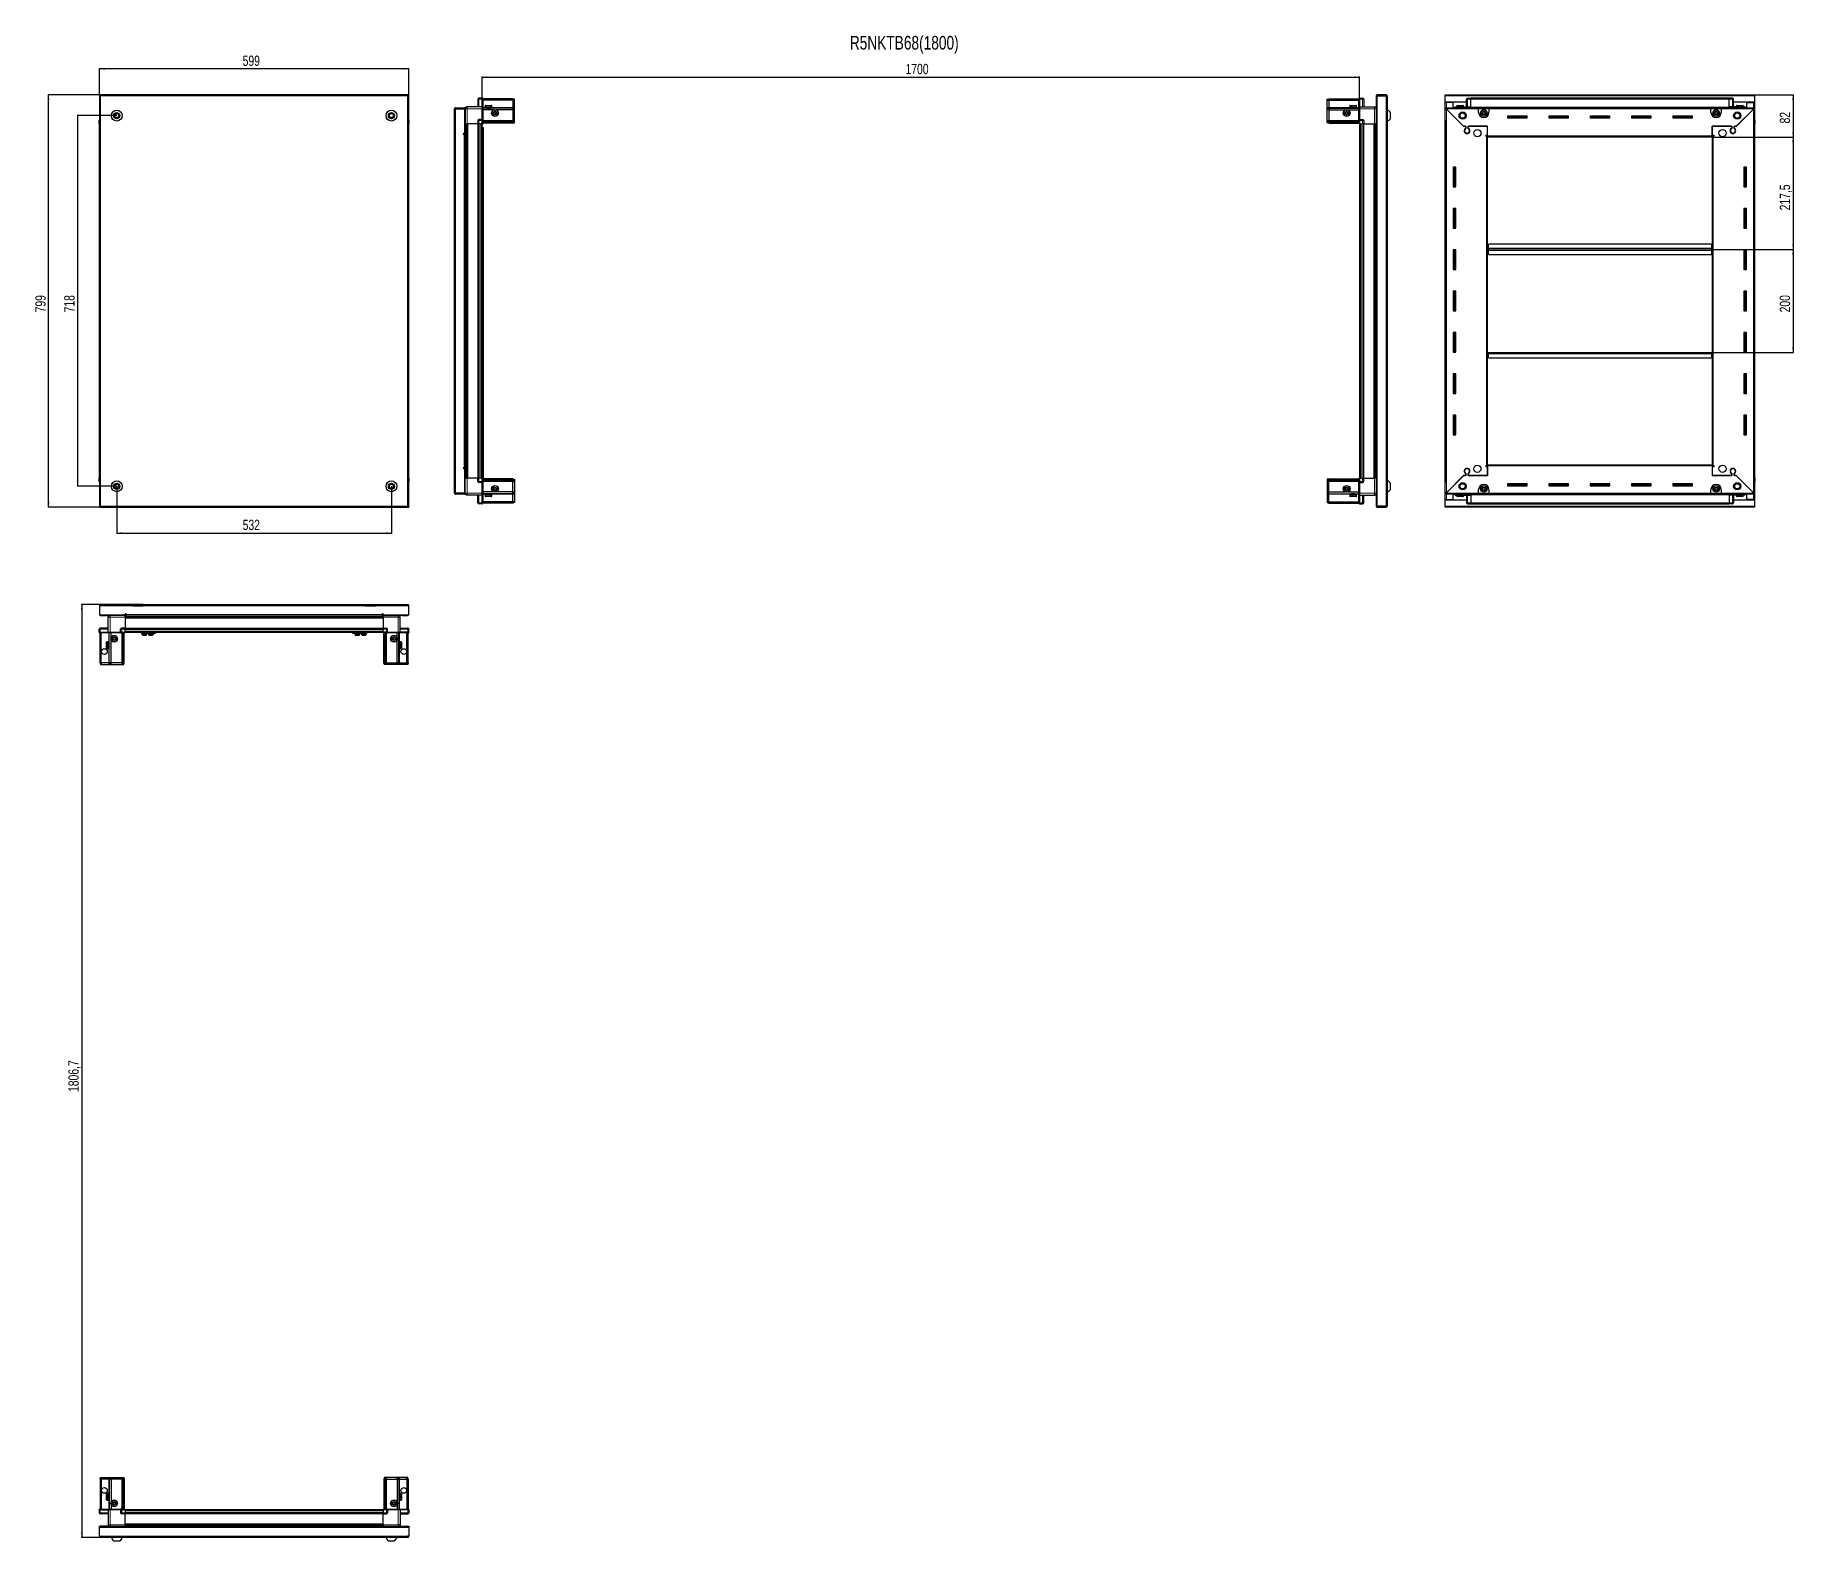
# Model space of a CAD drawing. Header units: millimetres. Extents: x 899 to 4306, y -908 to 2009.
import ezdxf

# ---------------------------------------------------------------- set-up
doc = ezdxf.new("R2010")
doc.units = ezdxf.units.MM
doc.layers.add('FORMAT', color=7, linetype='Continuous')
doc.styles.add('SLDTEXTSTYLE0', font='TXT', dxfattribs={"width": 0.75})
doc.dimstyles.new('SLDDIMSTYLE0', dxfattribs={"dimtxt": 20, "dimasz": 10, "dimexe": 0, "dimexo": 0.0625, "dimgap": 5, "dimtad": 2, "dimdec": 1, "dimrnd": 1e-09, "dimzin": 12, "dimdsep": 46, "dimtxsty": 'SLDTEXTSTYLE0', "dimsah": 1, "dimcen": 0.09, "dimadec": 0, "dimazin": 3, "dimtfac": 1, "dimtofl": 0, "dimtmove": 0, "dimatfit": 3, "dimfxl": 0, "dimfrac": 2, "dimtolj": 1, "dimtzin": 12, "dimarcsym": 0})

msp = doc.modelspace()

# ---------------------------------------------------------------- texts
at = {"layer": 'FORMAT', "insert": (2477.32, 2007.3), "char_height": 26.4583, "attachment_point": 1, "style": 'SLDTEXTSTYLE0'}
msp.add_mtext('R5NKTB68(1800)', dxfattribs=at)

# ---------------------------------------------------------------- blocks, each defined once
blk = doc.blocks.new('_D')
at = {"layer": 'FORMAT'}
for p, q in [((1024, 1893.4), (924.5, 1893.4)), ((925.5, 1094.4), (925.5, 1893.4)), ((1024, 1094.4), (924.5, 1094.4))]:
    blk.add_line(p, q, dxfattribs=at)
for points in [[(925.5, 1893.4), (923.9, 1883.4), (927, 1883.4)], [(925.5, 1094.4), (927, 1104.4), (923.9, 1104.4)]]:
    blk.add_solid(points, dxfattribs=at)
at = {"layer": 'FORMAT', "insert": (899.7, 1471.8), "char_height": 20, "attachment_point": 1, "rotation": 90, "style": 'SLDTEXTSTYLE0'}
blk.add_mtext('799', dxfattribs=at)
blk = doc.blocks.new('_D_1')
at = {"layer": 'FORMAT'}
for p, q in [((1024, 1893.4), (1024, 1944.4)), ((1623, 1943.4), (1024, 1943.4)), ((1623, 1893.4), (1623, 1944.4))]:
    blk.add_line(p, q, dxfattribs=at)
for points in [[(1024, 1943.4), (1034, 1941.9), (1034, 1945)], [(1623, 1943.4), (1613, 1945), (1613, 1941.9)]]:
    blk.add_solid(points, dxfattribs=at)
at = {"layer": 'FORMAT', "insert": (1301.3, 1969.2), "char_height": 20, "attachment_point": 1, "style": 'SLDTEXTSTYLE0'}
blk.add_mtext('599', dxfattribs=at)
blk = doc.blocks.new('_D_2')
at = {"layer": 'FORMAT'}
for p, q in [((1057.5, 1134.9), (1057.5, 1043.4)), ((1589.5, 1134.9), (1589.5, 1043.4)), ((1057.5, 1044.4), (1589.5, 1044.4))]:
    blk.add_line(p, q, dxfattribs=at)
for points in [[(1057.5, 1044.4), (1067.5, 1042.9), (1067.5, 1046)], [(1589.5, 1044.4), (1579.5, 1046), (1579.5, 1042.9)]]:
    blk.add_solid(points, dxfattribs=at)
at = {"layer": 'FORMAT', "insert": (1301.3, 1070.2), "char_height": 20, "attachment_point": 1, "style": 'SLDTEXTSTYLE0'}
blk.add_mtext('532', dxfattribs=at)
blk = doc.blocks.new('_D_3')
at = {"layer": 'FORMAT'}
for p, q in [((1057.5, 1852.9), (980.5, 1852.9)), ((981.5, 1852.9), (981.5, 1134.9)), ((1057.5, 1134.9), (980.5, 1134.9))]:
    blk.add_line(p, q, dxfattribs=at)
for points in [[(981.5, 1852.9), (979.9, 1842.9), (983, 1842.9)], [(981.5, 1134.9), (983, 1144.9), (979.9, 1144.9)]]:
    blk.add_solid(points, dxfattribs=at)
at = {"layer": 'FORMAT', "insert": (955.7, 1471.8), "char_height": 20, "attachment_point": 1, "rotation": 90, "style": 'SLDTEXTSTYLE0'}
blk.add_mtext('718', dxfattribs=at)
blk = doc.blocks.new('_D_4')
at = {"layer": 'FORMAT'}
for p, q in [((1764.9, 1836.9), (1764.9, 1928.4)), ((1764.9, 1927.4), (3464.9, 1927.4)), ((3464.9, 1836.9), (3464.9, 1928.4))]:
    blk.add_line(p, q, dxfattribs=at)
for points in [[(1764.9, 1927.4), (1774.9, 1925.9), (1774.9, 1929)], [(3464.9, 1927.4), (3454.9, 1929), (3454.9, 1925.9)]]:
    blk.add_solid(points, dxfattribs=at)
at = {"layer": 'FORMAT', "insert": (2585.3, 1953.2), "char_height": 20, "attachment_point": 1, "style": 'SLDTEXTSTYLE0'}
blk.add_mtext('1700', dxfattribs=at)
blk = doc.blocks.new('_D_5')
at = {"layer": 'FORMAT'}
for p, q in [((4229.9, 1893.4), (4305.4, 1893.4)), ((4304.4, 1893.4), (4304.4, 1811.4)), ((4147.9, 1811.4), (4305.4, 1811.4))]:
    blk.add_line(p, q, dxfattribs=at)
for points in [[(4304.4, 1893.4), (4302.8, 1883.4), (4305.9, 1883.4)], [(4304.4, 1811.4), (4305.9, 1821.4), (4302.8, 1821.4)]]:
    blk.add_solid(points, dxfattribs=at)
at = {"layer": 'FORMAT', "insert": (4278.6, 1837.7), "char_height": 20, "attachment_point": 1, "rotation": 90, "style": 'SLDTEXTSTYLE0'}
blk.add_mtext('82', dxfattribs=at)
blk = doc.blocks.new('_D_6')
at = {"layer": 'FORMAT'}
for p, q in [((4147.9, 1811.4), (4305.4, 1811.4)), ((4304.4, 1811.4), (4304.4, 1593.9)), ((4146.9, 1593.9), (4305.4, 1593.9))]:
    blk.add_line(p, q, dxfattribs=at)
for points in [[(4304.4, 1811.4), (4302.8, 1801.4), (4305.9, 1801.4)], [(4304.4, 1593.9), (4305.9, 1603.9), (4302.8, 1603.9)]]:
    blk.add_solid(points, dxfattribs=at)
at = {"layer": 'FORMAT', "insert": (4278.6, 1669.4), "char_height": 20, "attachment_point": 1, "rotation": 90, "style": 'SLDTEXTSTYLE0'}
blk.add_mtext('217,5', dxfattribs=at)
blk = doc.blocks.new('_D_7')
at = {"layer": 'FORMAT'}
for p, q in [((4146.9, 1593.9), (4305.4, 1593.9)), ((4304.4, 1593.9), (4304.4, 1393.9)), ((4146.9, 1393.9), (4305.4, 1393.9))]:
    blk.add_line(p, q, dxfattribs=at)
for points in [[(4304.4, 1593.9), (4302.8, 1583.9), (4305.9, 1583.9)], [(4304.4, 1393.9), (4305.9, 1403.9), (4302.8, 1403.9)]]:
    blk.add_solid(points, dxfattribs=at)
at = {"layer": 'FORMAT', "insert": (4278.6, 1471.8), "char_height": 20, "attachment_point": 1, "rotation": 90, "style": 'SLDTEXTSTYLE0'}
blk.add_mtext('200', dxfattribs=at)
blk = doc.blocks.new('_D_8')
at = {"layer": 'FORMAT'}
for p, q in [((1108.5, 905.8), (988.5, 905.8)), ((989.5, 905.8), (989.5, -900.9)), ((1026.1, -900.9), (988.5, -900.9))]:
    blk.add_line(p, q, dxfattribs=at)
for points in [[(989.5, 905.8), (987.9, 895.8), (991, 895.8)], [(989.5, -900.9), (991, -890.9), (987.9, -890.9)]]:
    blk.add_solid(points, dxfattribs=at)
at = {"layer": 'FORMAT', "insert": (963.7, -38.2), "char_height": 20, "attachment_point": 1, "rotation": 90, "style": 'SLDTEXTSTYLE0'}
blk.add_mtext('1806,7', dxfattribs=at)

# ---------------------------------------------------------------- dimensions: what is measured, and where the dimension line sits
at = {"layer": 'FORMAT'}
dim = msp.add_linear_dim(base=(1023.97, 1943.43), p1=(1622.97, 1893.43), p2=(1023.97, 1893.43), dimstyle='SLDDIMSTYLE0', dxfattribs=at)
dim.commit()
dim.dimension.update_dxf_attribs({"geometry": '_D_1', "text_midpoint": (1323.47, 1943.43), "dimtype": 160})
for base, p1, p2, angle, picture, middle in [((3464.9, 1927.43), (1764.9, 1836.93), (3464.9, 1836.93), 0, '_D_4', (2614.9, 1927.43)), ((925.47, 1893.43), (1023.97, 1094.43), (1023.97, 1893.43), 90, '_D', (925.47, 1493.93)), ((4304.37, 1811.43), (4229.87, 1893.43), (4147.87, 1811.43), 90, '_D_5', (4304.37, 1852.43)), ((981.47, 1134.93), (1057.47, 1852.93), (1057.47, 1134.93), 90, '_D_3', (981.47, 1493.93)), ((4304.37, 1593.93), (4147.87, 1811.43), (4146.87, 1593.93), 90, '_D_6', (4304.37, 1702.68)), ((4304.37, 1393.93), (4146.87, 1593.93), (4146.87, 1393.93), 90, '_D_7', (4304.37, 1493.93)), ((1589.47, 1044.43), (1057.47, 1134.93), (1589.47, 1134.93), 0, '_D_2', (1323.47, 1044.43)), ((989.47, -900.94), (1108.47, 905.76), (1026.07, -900.94), 90, '_D_8', (989.47, 2.41))]:
    dim = msp.add_linear_dim(base=base, p1=p1, p2=p2, angle=angle, dimstyle='SLDDIMSTYLE0', dxfattribs=at)
    dim.commit()
    dim.dimension.update_dxf_attribs({"geometry": picture, "text_midpoint": middle, "dimtype": 160})

# ---------------------------------------------------------------- linework, layer by layer
at = {"color": 7, "linetype": 'Continuous', "lineweight": 25}
for p, q in [((1023.97, 1891.93), (1023.97, 1893.43)), ((1026.07, 1893.43), (1023.97, 1893.43)), ((1023.97, 1891.93), (1026.07, 1891.93)), ((1023.97, 1891.93), (1023.97, 1891.33)), ((1023.97, 1891.33), (1023.97, 1096.53)), ((1023.97, 1891.33), (1026.07, 1891.33)), ((1620.87, 1893.43), (1026.07, 1893.43)), ((1026.07, 1893.43), (1026.07, 1891.33)), ((1620.87, 1891.33), (1620.87, 1893.43)), ((1622.97, 1893.43), (1620.87, 1893.43)), ((1620.87, 1891.93), (1622.97, 1891.93)), ((1620.87, 1891.33), (1622.97, 1891.33)), ((1622.97, 1891.93), (1622.97, 1893.43)), ((1622.97, 1891.33), (1622.97, 1891.93)), ((1622.97, 1096.53), (1622.97, 1891.33)), ((1757.05, 1884.93), (1757.05, 1869.93)), ((1765.05, 1886.93), (1759.05, 1886.93)), ((1765.05, 1886.93), (1765.38, 1886.93)), ((1765.05, 1886.93), (1765.05, 1884.93)), ((1765.05, 1870.13), (1765.05, 1884.93)), ((1765.05, 1870.13), (1765.05, 1884.93)), ((1766.25, 1886.43), (1765.38, 1886.93)), ((1766.25, 1884.93), (1766.25, 1886.43)), ((1824.55, 1885.43), (1766.25, 1885.43)), ((1766.25, 1884.93), (1766.25, 1870.13)), ((1824.55, 1882.93), (1766.25, 1882.93)), ((1824.55, 1885.43), (1824.55, 1882.93)), ((1827.55, 1884.63), (1824.55, 1885.43)), ((1824.55, 1882.93), (1824.55, 1868.43)), ((1827.55, 1882.78), (1824.55, 1882.93)), ((1827.55, 1882.78), (1827.55, 1884.63)), ((1827.55, 1868.43), (1827.55, 1882.78)), ((3402.25, 1884.63), (3405.25, 1885.43)), ((3402.25, 1882.78), (3402.25, 1884.63)), ((3402.25, 1882.78), (3405.25, 1882.93)), ((3402.25, 1868.43), (3402.25, 1882.78)), ((3405.25, 1885.43), (3405.25, 1882.93)), ((3405.25, 1885.43), (3463.55, 1885.43)), ((3405.25, 1882.93), (3405.25, 1868.43)), ((3405.25, 1882.93), (3463.55, 1882.93)), ((3464.41, 1886.93), (3463.55, 1886.43)), ((3464.41, 1886.93), (3463.55, 1886.43)), ((3463.55, 1886.43), (3463.55, 1884.93)), ((3463.55, 1870.13), (3463.55, 1884.93)), ((3464.75, 1886.93), (3464.41, 1886.93)), ((3464.75, 1886.93), (3464.41, 1886.93)), ((3464.75, 1886.93), (3464.75, 1886.93)), ((3464.75, 1884.93), (3464.75, 1886.93)), ((3464.75, 1886.93), (3470.75, 1886.93)), ((3464.75, 1884.93), (3464.75, 1870.13)), ((3472.75, 1884.93), (3472.75, 1869.93)), ((3496.65, 1878.43), (3496.65, 1109.43)), ((3496.65, 1878.43), (3498.75, 1878.43)), ((3496.75, 1891.33), (3496.75, 1878.93)), ((3496.75, 1878.93), (3498.25, 1878.93)), ((3498.25, 1891.33), (3498.25, 1878.93)), ((3498.75, 1878.43), (3498.75, 1891.33)), ((3498.75, 1891.33), (3516.15, 1891.33)), ((3516.15, 1893.43), (3498.85, 1893.43)), ((3516.15, 1891.93), (3498.85, 1891.93)), ((3516.15, 1891.93), (3516.15, 1893.43)), ((3516.15, 1891.33), (3518.25, 1891.33)), ((3518.25, 1891.33), (3518.25, 1096.53)), ((3630.87, 1891.33), (3630.87, 1893.43)), ((3630.87, 1893.43), (4229.87, 1893.43)), ((3630.87, 1878.93), (3630.87, 1891.33)), ((3671.87, 1878.93), (3630.87, 1878.93)), ((3630.87, 1878.43), (3630.87, 1878.93)), ((3630.87, 1878.43), (3632.97, 1878.43)), ((3630.87, 1868.18), (3630.87, 1878.43)), ((3632.37, 1878.43), (3632.37, 1878.93)), ((3645.87, 1878.43), (3632.97, 1878.43)), ((3645.87, 1868.18), (3645.87, 1878.43)), ((3671.87, 1869.93), (3671.87, 1884.93)), ((3672.55, 1886.43), (3672.55, 1886.43)), ((3673.87, 1886.93), (3680.37, 1886.93)), ((3673.87, 1886.93), (3680.37, 1886.93)), ((3680.37, 1886.93), (3680.37, 1886.93)), ((3680.37, 1886.93), (3680.37, 1886.93)), ((3680.37, 1886.93), (3680.37, 1884.93)), ((4180.37, 1886.78), (3680.37, 1886.78)), ((3680.37, 1869.93), (3680.37, 1884.93)), ((4180.37, 1886.93), (4180.37, 1886.93)), ((4186.87, 1886.93), (4180.37, 1886.93)), ((4186.87, 1886.93), (4180.37, 1886.93)), ((4180.37, 1886.93), (4180.37, 1884.93)), ((4180.37, 1869.93), (4180.37, 1884.93)), ((4188.87, 1884.93), (4188.87, 1884.93)), ((4188.87, 1869.93), (4188.87, 1884.93)), ((4229.87, 1878.93), (4188.87, 1878.93)), ((4214.87, 1878.43), (4227.77, 1878.43)), ((4214.87, 1868.18), (4214.87, 1878.43)), ((4227.77, 1878.43), (4229.87, 1878.43)), ((4228.37, 1878.43), (4228.37, 1878.93)), ((4229.87, 1893.43), (4229.87, 1891.33)), ((4229.87, 1891.33), (4229.87, 1878.93)), ((4229.87, 1878.43), (4229.87, 1878.93)), ((4229.87, 1878.43), (4229.87, 1868.18)), ((1023.47, 1843.43), (1023.47, 1836.93)), ((1023.47, 1836.93), (1023.47, 1843.43)), ((1622.97, 1844.76), (1622.97, 1844.76)), ((1623.47, 1843.43), (1623.47, 1836.93)), ((1623.47, 1836.93), (1623.47, 1843.43)), ((1713.05, 1866.08), (1711.55, 1866.08)), ((1711.55, 1865.58), (1711.55, 1866.08)), ((1711.55, 1122.28), (1711.55, 1865.58)), ((1713.65, 1866.68), (1713.65, 1868.18)), ((1713.65, 1868.18), (1714.55, 1868.18)), ((1713.65, 1866.68), (1714.55, 1866.68)), ((1713.65, 1866.18), (1731.05, 1866.18)), ((1714.55, 1866.68), (1714.55, 1868.18)), ((1714.55, 1868.18), (1731.05, 1868.18)), ((1714.55, 1866.68), (1731.05, 1866.68)), ((1731.05, 1866.68), (1731.05, 1868.18)), ((1732.55, 1866.18), (1731.05, 1866.18)), ((1731.05, 1866.18), (1731.05, 1818.68)), ((1731.05, 1839.68), (1732.55, 1839.68)), ((1732.55, 1865.93), (1732.55, 1836.93)), ((1765.05, 1869.93), (1736.05, 1869.93)), ((1757.05, 1843.43), (1757.05, 1836.93)), ((1765.05, 1845.43), (1759.05, 1845.43)), ((1765.05, 1869.93), (1765.05, 1870.13)), ((1765.05, 1869.93), (1766.25, 1869.93)), ((1765.05, 1865.93), (1765.05, 1869.93)), ((1765.05, 1845.63), (1765.05, 1865.93)), ((1765.05, 1845.43), (1765.05, 1845.63)), ((1765.05, 1845.43), (1765.05, 1843.43)), ((1765.05, 1845.43), (1766.25, 1845.43)), ((1765.05, 1836.93), (1765.05, 1843.43)), ((1765.05, 1836.93), (1765.05, 1843.43)), ((1765.38, 1836.93), (1765.38, 1843.43)), ((1766.25, 1870.13), (1766.25, 1869.93)), ((1766.25, 1869.93), (1766.25, 1865.93)), ((1824.55, 1867.43), (1766.25, 1867.43)), ((1766.25, 1865.93), (1766.25, 1845.63)), ((1787.55, 1863.93), (1766.25, 1863.93)), ((1766.25, 1845.63), (1766.25, 1845.43)), ((1766.25, 1844.76), (1766.25, 1845.43)), ((1766.25, 1844.76), (1766.25, 1836.93)), ((1824.55, 1842.43), (1766.25, 1842.43)), ((1824.55, 1841.43), (1766.25, 1841.43)), ((1824.55, 1839.93), (1766.25, 1839.93)), ((1771.05, 1871.83), (1771.05, 1869.43)), ((1771.05, 1869.43), (1771.05, 1868.93)), ((1771.05, 1868.93), (1771.18, 1868.93)), ((1771.37, 1869.43), (1771.18, 1869.43)), ((1771.18, 1869.43), (1771.18, 1868.93)), ((1771.18, 1868.93), (1771.37, 1868.93)), ((1771.37, 1869.43), (1771.37, 1868.93)), ((1771.37, 1868.93), (1771.9, 1868.93)), ((1771.85, 1872.63), (1779.02, 1872.63)), ((1772.3, 1869.43), (1771.9, 1869.43)), ((1771.9, 1869.43), (1771.9, 1868.93)), ((1771.9, 1868.93), (1772.3, 1868.93)), ((1772.3, 1869.43), (1772.3, 1868.93)), ((1772.3, 1868.93), (1773.17, 1868.93)), ((1773.15, 1868.93), (1773.15, 1868.83)), ((1773.15, 1868.83), (1781.95, 1868.83)), ((1773.74, 1869.43), (1773.17, 1869.43)), ((1773.17, 1869.43), (1773.17, 1868.93)), ((1773.17, 1868.93), (1773.74, 1868.93)), ((1773.55, 1868.43), (1774.24, 1867.95)), ((1773.55, 1868.43), (1778.58, 1868.43)), ((1774.24, 1867.95), (1773.55, 1867.47)), ((1773.55, 1867.47), (1773.55, 1867.43)), ((1773.55, 1867.47), (1778.58, 1867.47)), ((1773.74, 1869.43), (1773.74, 1868.93)), ((1773.74, 1868.93), (1774.87, 1868.93)), ((1774.24, 1867.95), (1778.4, 1867.95)), ((1775.56, 1869.43), (1774.87, 1869.43)), ((1774.87, 1869.43), (1774.87, 1868.93)), ((1774.87, 1868.93), (1775.56, 1868.93)), ((1775.56, 1869.43), (1775.56, 1868.93)), ((1775.56, 1868.93), (1776.83, 1868.93)), ((1777.57, 1869.43), (1776.83, 1869.43)), ((1776.83, 1869.43), (1776.83, 1868.93)), ((1776.83, 1868.93), (1777.06, 1868.93)), ((1777.06, 1869.43), (1777.06, 1868.93)), ((1777.56, 1869.43), (1777.56, 1868.93)), ((1777.56, 1868.93), (1777.57, 1868.93)), ((1777.57, 1869.43), (1777.57, 1868.93)), ((1777.57, 1868.93), (1778.86, 1868.93)), ((1778.4, 1867.95), (1780.86, 1867.95)), ((1778.58, 1868.43), (1781.55, 1868.43)), ((1778.58, 1867.47), (1781.55, 1867.47)), ((1779.58, 1869.43), (1778.86, 1869.43)), ((1778.86, 1869.43), (1778.86, 1868.93)), ((1778.92, 1869.43), (1778.92, 1868.93)), ((1778.92, 1868.93), (1779.58, 1868.93)), ((1779.02, 1872.63), (1783.25, 1872.63)), ((1779.58, 1869.43), (1779.58, 1868.93)), ((1779.58, 1868.93), (1780.77, 1868.93)), ((1781.39, 1869.43), (1780.77, 1869.43)), ((1780.77, 1869.43), (1780.77, 1868.93)), ((1780.77, 1868.93), (1781.39, 1868.93)), ((1780.86, 1867.95), (1781.55, 1868.43)), ((1781.55, 1867.47), (1780.86, 1867.95)), ((1781.39, 1869.43), (1781.39, 1868.93)), ((1781.39, 1868.93), (1782.35, 1868.93)), ((1781.55, 1867.43), (1781.55, 1867.47)), ((1781.95, 1868.83), (1781.95, 1868.93)), ((1782.82, 1869.43), (1782.35, 1869.43)), ((1782.35, 1869.43), (1782.35, 1868.93)), ((1782.35, 1868.93), (1782.82, 1868.93)), ((1782.82, 1869.43), (1782.82, 1868.93)), ((1782.82, 1868.93), (1783.47, 1868.93)), ((1783.74, 1869.43), (1783.47, 1869.43)), ((1783.47, 1869.43), (1783.47, 1868.93)), ((1783.47, 1868.93), (1783.74, 1868.93)), ((1783.74, 1869.43), (1783.74, 1868.93)), ((1783.74, 1868.93), (1784.01, 1868.93)), ((1784.05, 1869.43), (1784.01, 1869.43)), ((1784.01, 1869.43), (1784.01, 1868.93)), ((1784.01, 1868.93), (1784.05, 1868.93)), ((1784.05, 1869.43), (1784.05, 1871.83)), ((1784.05, 1869.43), (1784.05, 1868.93)), ((1824.55, 1863.93), (1792.55, 1863.93)), ((1824.55, 1868.43), (1824.55, 1867.43)), ((1824.55, 1867.43), (1824.55, 1863.93)), ((1827.55, 1866.63), (1824.55, 1867.43)), ((1824.55, 1863.93), (1824.55, 1843.43)), ((1824.55, 1863.93), (1827.55, 1863.6)), ((1824.55, 1843.43), (1824.55, 1842.43)), ((1824.55, 1842.43), (1824.55, 1841.43)), ((1824.55, 1842.43), (1827.55, 1841.63)), ((1824.55, 1841.43), (1824.55, 1839.93)), ((1824.55, 1841.43), (1827.55, 1840.89)), ((1824.55, 1839.93), (1827.55, 1840.39)), ((1824.55, 1839.93), (1824.55, 1838.43)), ((1827.55, 1866.63), (1827.55, 1868.43)), ((1827.55, 1863.6), (1827.55, 1866.63)), ((1827.55, 1843.43), (1827.55, 1863.6)), ((1827.55, 1841.63), (1827.55, 1843.43)), ((1827.55, 1840.89), (1827.55, 1841.63)), ((1827.55, 1840.39), (1827.55, 1840.89)), ((1827.55, 1839.24), (1827.55, 1840.39)), ((3402.25, 1866.63), (3402.25, 1868.43)), ((3402.25, 1866.63), (3405.25, 1867.43)), ((3402.25, 1863.6), (3402.25, 1866.63)), ((3405.25, 1863.93), (3402.25, 1863.6)), ((3402.25, 1843.43), (3402.25, 1863.6)), ((3402.25, 1841.63), (3402.25, 1843.43)), ((3405.25, 1842.43), (3402.25, 1841.63)), ((3402.25, 1840.89), (3402.25, 1841.63)), ((3405.25, 1841.43), (3402.25, 1840.89)), ((3402.25, 1840.39), (3402.25, 1840.89)), ((3402.25, 1839.24), (3402.25, 1840.39)), ((3405.25, 1839.93), (3402.25, 1840.39)), ((3405.25, 1868.43), (3405.25, 1867.43)), ((3405.25, 1867.43), (3405.25, 1863.93)), ((3405.25, 1867.43), (3463.55, 1867.43)), ((3405.25, 1863.93), (3405.25, 1843.43)), ((3405.25, 1863.93), (3437.25, 1863.93)), ((3405.25, 1843.43), (3405.25, 1842.43)), ((3405.25, 1842.43), (3405.25, 1841.43)), ((3405.25, 1842.43), (3463.55, 1842.43)), ((3405.25, 1841.43), (3405.25, 1839.93)), ((3405.25, 1841.43), (3463.55, 1841.43)), ((3405.25, 1839.93), (3463.55, 1839.93)), ((3405.25, 1839.93), (3405.25, 1838.43)), ((3442.25, 1863.93), (3463.55, 1863.93)), ((3445.75, 1871.83), (3445.75, 1868.93)), ((3445.75, 1868.93), (3445.79, 1868.93)), ((3445.91, 1869.43), (3445.79, 1869.43)), ((3445.79, 1869.43), (3445.79, 1868.93)), ((3445.79, 1868.93), (3445.91, 1868.93)), ((3445.91, 1869.43), (3445.91, 1868.93)), ((3445.91, 1868.93), (3446.32, 1868.93)), ((3446.66, 1869.43), (3446.32, 1869.43)), ((3446.32, 1869.43), (3446.32, 1868.93)), ((3446.32, 1868.93), (3446.66, 1868.93)), ((3446.55, 1872.63), (3457.95, 1872.63)), ((3446.66, 1869.43), (3446.66, 1868.93)), ((3446.66, 1868.93), (3447.43, 1868.93)), ((3447.95, 1869.43), (3447.43, 1869.43)), ((3447.43, 1869.43), (3447.43, 1868.93)), ((3447.43, 1868.93), (3447.95, 1868.93)), ((3447.85, 1868.93), (3447.85, 1868.83)), ((3447.85, 1868.83), (3456.65, 1868.83)), ((3447.95, 1869.43), (3447.95, 1868.93)), ((3447.95, 1868.93), (3449.01, 1868.93)), ((3448.25, 1868.43), (3448.94, 1867.95)), ((3448.25, 1868.43), (3456.25, 1868.43)), ((3448.94, 1867.95), (3448.25, 1867.47)), ((3448.25, 1867.47), (3448.25, 1867.43)), ((3448.25, 1867.47), (3456.25, 1867.47)), ((3448.94, 1867.95), (3455.56, 1867.95)), ((3449.67, 1869.43), (3449.01, 1869.43)), ((3449.01, 1869.43), (3449.01, 1868.93)), ((3449.01, 1868.93), (3449.67, 1868.93)), ((3449.67, 1869.43), (3449.67, 1868.93)), ((3449.67, 1868.93), (3450.91, 1868.93)), ((3451.64, 1869.43), (3450.91, 1869.43)), ((3450.91, 1869.43), (3450.91, 1868.93)), ((3450.91, 1868.93), (3451.34, 1868.93)), ((3451.34, 1869.43), (3451.34, 1868.93)), ((3451.64, 1869.43), (3451.64, 1868.93)), ((3451.64, 1868.93), (3452.94, 1868.93)), ((3453.67, 1869.43), (3452.94, 1869.43)), ((3452.94, 1869.43), (3452.94, 1868.93)), ((3453.21, 1869.43), (3453.21, 1868.93)), ((3453.21, 1868.93), (3453.67, 1868.93)), ((3453.67, 1869.43), (3453.67, 1868.93)), ((3453.67, 1868.93), (3454.9, 1868.93)), ((3455.56, 1869.43), (3454.9, 1869.43)), ((3454.9, 1869.43), (3454.9, 1868.93)), ((3454.9, 1868.93), (3455.56, 1868.93)), ((3455.56, 1869.43), (3455.56, 1868.93)), ((3455.56, 1868.93), (3456.61, 1868.93)), ((3455.56, 1867.95), (3456.25, 1868.43)), ((3456.25, 1867.47), (3455.56, 1867.95)), ((3456.25, 1867.43), (3456.25, 1867.47)), ((3457.13, 1869.43), (3456.61, 1869.43)), ((3456.61, 1869.43), (3456.61, 1868.93)), ((3456.61, 1868.93), (3457.13, 1868.93)), ((3456.65, 1868.83), (3456.65, 1868.93)), ((3457.13, 1869.43), (3457.13, 1868.93)), ((3457.13, 1868.93), (3457.88, 1868.93)), ((3458.22, 1869.43), (3457.88, 1869.43)), ((3457.88, 1869.43), (3457.88, 1868.93)), ((3457.88, 1868.93), (3458.22, 1868.93)), ((3458.22, 1869.43), (3458.22, 1868.93)), ((3458.22, 1868.93), (3458.61, 1868.93)), ((3458.72, 1869.43), (3458.61, 1869.43)), ((3458.61, 1869.43), (3458.61, 1868.93)), ((3458.61, 1868.93), (3458.72, 1868.93)), ((3458.72, 1869.43), (3458.72, 1868.93)), ((3458.72, 1868.93), (3458.75, 1868.93)), ((3458.75, 1868.93), (3458.75, 1871.83)), ((3463.55, 1869.93), (3463.55, 1870.13)), ((3464.75, 1869.93), (3463.55, 1869.93)), ((3463.55, 1865.93), (3463.55, 1869.93)), ((3463.55, 1845.63), (3463.55, 1865.93)), ((3463.55, 1845.43), (3463.55, 1845.63)), ((3464.75, 1845.43), (3463.55, 1845.43)), ((3463.55, 1845.43), (3463.55, 1844.76)), ((3463.55, 1836.93), (3463.55, 1844.76)), ((3464.41, 1843.43), (3464.41, 1836.93)), ((3464.75, 1870.13), (3464.75, 1869.93)), ((3464.75, 1869.93), (3464.75, 1865.93)), ((3464.75, 1869.93), (3493.75, 1869.93)), ((3464.75, 1865.93), (3464.75, 1845.63)), ((3464.75, 1845.63), (3464.75, 1845.43)), ((3464.75, 1843.43), (3464.75, 1845.43)), ((3464.75, 1845.43), (3470.75, 1845.43)), ((3464.75, 1843.43), (3464.75, 1845.43)), ((3464.75, 1843.43), (3464.75, 1836.93)), ((3472.75, 1843.43), (3472.75, 1836.93)), ((3524.85, 1846.93), (3524.85, 1858.93)), ((3630.37, 1843.43), (3630.37, 1836.93)), ((3630.37, 1836.93), (3630.37, 1843.43)), ((3630.87, 1866.68), (3630.87, 1868.18)), ((3630.87, 1868.18), (3631.87, 1868.18)), ((3630.87, 1866.18), (3630.87, 1866.68)), ((3630.87, 1866.68), (3631.87, 1866.68)), ((3630.87, 1121.68), (3630.87, 1866.18)), ((3632.37, 1866.18), (3630.87, 1866.18)), ((3631.87, 1868.18), (3695.37, 1868.18)), ((3631.87, 1866.68), (3631.87, 1868.18)), ((3632.47, 1866.08), (3666.37, 1832.18)), ((3667.07, 1831.48), (3632.97, 1865.58)), ((3651.37, 1869.93), (3680.37, 1869.93)), ((3652.87, 1871.83), (3652.87, 1869.93)), ((3653.67, 1872.63), (3665.07, 1872.63)), ((3665.87, 1869.93), (3665.87, 1871.83)), ((3680.3, 1868.18), (3680.37, 1869.9)), ((3680.37, 1869.93), (3680.37, 1869.43)), ((3680.37, 1868.78), (4180.37, 1868.78)), ((3695.37, 1866.08), (3695.37, 1868.18)), ((3695.37, 1868.18), (3715.37, 1868.18)), ((3695.37, 1866.68), (3715.37, 1866.68)), ((3695.37, 1859.18), (3695.37, 1866.08)), ((3715.37, 1868.18), (3715.37, 1866.08)), ((3715.37, 1868.18), (4145.37, 1868.18)), ((3715.37, 1866.08), (3715.37, 1859.18)), ((3789.37, 1851.93), (3751.37, 1851.93)), ((3751.37, 1851.93), (3751.37, 1848.43)), ((3789.37, 1849.18), (3751.37, 1849.18)), ((3751.37, 1848.43), (3789.37, 1848.43)), ((3789.37, 1848.43), (3789.37, 1851.93)), ((3869.37, 1851.93), (3831.37, 1851.93)), ((3831.37, 1851.93), (3831.37, 1848.43)), ((3869.37, 1849.18), (3831.37, 1849.18)), ((3831.37, 1848.43), (3869.37, 1848.43)), ((3869.37, 1848.43), (3869.37, 1851.93)), ((3949.37, 1851.93), (3911.37, 1851.93)), ((3911.37, 1851.93), (3911.37, 1848.43)), ((3949.37, 1849.18), (3911.37, 1849.18)), ((3911.37, 1848.43), (3949.37, 1848.43)), ((3949.37, 1848.43), (3949.37, 1851.93)), ((4029.37, 1851.93), (3991.37, 1851.93)), ((3991.37, 1851.93), (3991.37, 1848.43)), ((4029.37, 1849.18), (3991.37, 1849.18)), ((3991.37, 1848.43), (4029.37, 1848.43)), ((4029.37, 1848.43), (4029.37, 1851.93)), ((4109.37, 1851.93), (4071.37, 1851.93)), ((4071.37, 1851.93), (4071.37, 1848.43)), ((4109.37, 1849.18), (4071.37, 1849.18)), ((4071.37, 1848.43), (4109.37, 1848.43)), ((4109.37, 1848.43), (4109.37, 1851.93)), ((4145.37, 1866.08), (4145.37, 1868.18)), ((4145.37, 1868.18), (4165.37, 1868.18)), ((4145.37, 1866.68), (4165.37, 1866.68)), ((4145.37, 1859.18), (4145.37, 1866.08)), ((4165.37, 1868.18), (4228.87, 1868.18)), ((4165.37, 1868.18), (4165.37, 1866.08)), ((4165.37, 1866.08), (4165.37, 1859.18)), ((4180.37, 1869.93), (4180.37, 1869.43)), ((4209.37, 1869.93), (4180.37, 1869.93)), ((4180.37, 1869.9), (4180.45, 1868.18)), ((4227.77, 1865.58), (4193.67, 1831.48)), ((4194.37, 1832.18), (4228.27, 1866.08)), ((4194.87, 1871.83), (4194.87, 1869.93)), ((4195.67, 1872.63), (4207.07, 1872.63)), ((4207.87, 1869.93), (4207.87, 1871.83)), ((4228.37, 1866.18), (4229.87, 1866.18)), ((4228.87, 1866.68), (4228.87, 1868.18)), ((4228.87, 1868.18), (4229.87, 1868.18)), ((4228.87, 1866.68), (4229.87, 1866.68)), ((4229.87, 1866.68), (4229.87, 1868.18)), ((4229.87, 1866.68), (4229.87, 1866.18)), ((4229.87, 1866.18), (4229.87, 1121.68)), ((4229.87, 1844.76), (4229.87, 1844.76)), ((4230.37, 1843.43), (4230.37, 1836.93)), ((4230.37, 1836.93), (4230.37, 1843.43)), ((1023.47, 1836.93), (1023.47, 1836.93)), ((1023.97, 1836.93), (1023.47, 1836.93)), ((1023.62, 1836.93), (1023.62, 1150.93)), ((1622.97, 1836.93), (1623.47, 1836.93)), ((1623.32, 1150.93), (1623.32, 1836.93)), ((1623.47, 1836.93), (1623.47, 1836.93)), ((1623.47, 1836.93), (1623.47, 1836.93)), ((1731.05, 1818.68), (1729.7, 1818.68)), ((1729.7, 1816.68), (1730.45, 1816.68)), ((1730.45, 1816.68), (1732.55, 1816.68)), ((1732.55, 1836.93), (1731.05, 1836.93)), ((1732.55, 1816.68), (1732.55, 1171.18)), ((1733.2, 1150.93), (1733.2, 1836.93)), ((1734.99, 1836.93), (1734.99, 1150.93)), ((1735.03, 1836.93), (1735.03, 1150.93)), ((1757.05, 1836.93), (1736.05, 1836.93)), ((1757.05, 1836.93), (1759.05, 1836.93)), ((1757.7, 1150.93), (1757.7, 1836.93)), ((1765.05, 1836.93), (1759.05, 1836.93)), ((1764.9, 1150.93), (1764.9, 1836.93)), ((1764.9, 1829.93), (1767.4, 1829.93)), ((1765.05, 1836.93), (1765.38, 1836.93)), ((1765.05, 1836.93), (1765.05, 1836.93)), ((1766.25, 1836.93), (1765.38, 1836.93)), ((1765.38, 1836.93), (1765.38, 1836.93)), ((1824.55, 1838.43), (1766.25, 1838.43)), ((1767.4, 1829.93), (1767.4, 1156.43)), ((1824.55, 1838.43), (1827.55, 1839.24)), ((3405.25, 1838.43), (3402.25, 1839.24)), ((3405.25, 1838.43), (3463.55, 1838.43)), ((3464.41, 1836.93), (3463.55, 1836.93)), ((3464.75, 1836.93), (3464.41, 1836.93)), ((3464.75, 1836.93), (3470.75, 1836.93)), ((3464.9, 1836.93), (3464.9, 1150.93)), ((3472.75, 1836.93), (3470.75, 1836.93)), ((3472.1, 1836.93), (3472.1, 1150.93)), ((3472.75, 1836.93), (3493.75, 1836.93)), ((3494.77, 1150.93), (3494.77, 1836.93)), ((3494.81, 1150.93), (3494.81, 1836.93)), ((3496.6, 1836.93), (3496.6, 1150.93)), ((3630.37, 1836.93), (3630.37, 1836.93)), ((3630.87, 1836.93), (3630.37, 1836.93)), ((3630.52, 1836.93), (3630.52, 1150.93)), ((3666.37, 1832.18), (3670.57, 1832.18)), ((3667.77, 1832.18), (3667.07, 1831.48)), ((3669.87, 1832.18), (3667.77, 1832.18)), ((3669.87, 1832.18), (3669.87, 1828.29)), ((3670.57, 1832.18), (3670.57, 1827.9)), ((3670.87, 1819.32), (3670.87, 1818.56)), ((3675.17, 1832.18), (3712.87, 1832.18)), ((3675.17, 1827.9), (3675.17, 1832.18)), ((3675.87, 1828.29), (3675.87, 1832.18)), ((3712.87, 1832.18), (3675.87, 1832.18)), ((3710.02, 1814.93), (3712.87, 1814.93)), ((3710.77, 1812.93), (3710.02, 1812.93)), ((3710.77, 1812.93), (3712.87, 1812.93)), ((3712.87, 1813.93), (3710.87, 1813.93)), ((3710.87, 1813.93), (3710.87, 1812.93)), ((3712.87, 1813.53), (3712.87, 1832.18)), ((3712.87, 1814.93), (3712.87, 1832.18)), ((3712.87, 1811.43), (3712.87, 1813.53)), ((4147.87, 1811.43), (3712.87, 1811.43)), ((3712.87, 1176.43), (3712.87, 1811.43)), ((4147.87, 1832.18), (4185.57, 1832.18)), ((4147.87, 1813.53), (4147.87, 1832.18)), ((4147.87, 1832.18), (4147.87, 1814.93)), ((4184.87, 1832.18), (4147.87, 1832.18)), ((4147.87, 1814.93), (4150.72, 1814.93)), ((4149.87, 1813.93), (4147.87, 1813.93)), ((4147.87, 1813.53), (4147.87, 1811.43)), ((4147.87, 1812.93), (4149.97, 1812.93)), ((4147.87, 1811.43), (4147.87, 1176.43)), ((4149.87, 1812.93), (4149.87, 1813.93)), ((4150.72, 1812.93), (4149.97, 1812.93)), ((4184.87, 1832.18), (4184.87, 1828.29)), ((4185.57, 1832.18), (4185.57, 1827.9)), ((4189.87, 1819.32), (4189.87, 1818.56)), ((4190.17, 1832.18), (4194.37, 1832.18)), ((4190.17, 1827.9), (4190.17, 1832.18)), ((4192.97, 1832.18), (4190.87, 1832.18)), ((4190.87, 1828.29), (4190.87, 1832.18)), ((4193.67, 1831.48), (4192.97, 1832.18)), ((4229.87, 1836.93), (4230.37, 1836.93)), ((4230.22, 1150.93), (4230.22, 1836.93)), ((4230.37, 1836.93), (4230.37, 1836.93)), ((4230.37, 1836.93), (4230.37, 1836.93)), ((3651.37, 1752.93), (3646.37, 1752.93)), ((3646.37, 1752.93), (3646.37, 1714.93)), ((3648.52, 1714.93), (3648.52, 1752.93)), ((3650.31, 1714.93), (3650.31, 1752.93)), ((3650.35, 1714.93), (3650.35, 1752.93)), ((3651.37, 1714.93), (3651.37, 1752.93)), ((4209.37, 1752.93), (4209.37, 1714.93)), ((4214.37, 1752.93), (4209.37, 1752.93)), ((4210.39, 1752.93), (4210.39, 1714.93)), ((4210.43, 1752.93), (4210.43, 1714.93)), ((4212.22, 1752.93), (4212.22, 1714.93)), ((4214.37, 1714.93), (4214.37, 1752.93)), ((3646.37, 1714.93), (3651.37, 1714.93)), ((4209.37, 1714.93), (4214.37, 1714.93)), ((3651.37, 1672.93), (3646.37, 1672.93)), ((3646.37, 1672.93), (3646.37, 1634.93)), ((3648.52, 1634.93), (3648.52, 1672.93)), ((3650.31, 1634.93), (3650.31, 1672.93)), ((3650.35, 1634.93), (3650.35, 1672.93)), ((3651.37, 1634.93), (3651.37, 1672.93)), ((4209.37, 1672.93), (4209.37, 1634.93)), ((4214.37, 1672.93), (4209.37, 1672.93)), ((4210.39, 1672.93), (4210.39, 1634.93)), ((4210.43, 1672.93), (4210.43, 1634.93)), ((4212.22, 1672.93), (4212.22, 1634.93)), ((4214.37, 1634.93), (4214.37, 1672.93)), ((3646.37, 1634.93), (3651.37, 1634.93)), ((3714.87, 1603.93), (3713.87, 1602.93)), ((3713.87, 1602.93), (3713.87, 1596.03)), ((4145.87, 1603.93), (3714.87, 1603.93)), ((4146.87, 1602.93), (4145.87, 1603.93)), ((4146.87, 1596.03), (4146.87, 1602.93)), ((4209.37, 1634.93), (4214.37, 1634.93)), ((3651.37, 1592.93), (3646.37, 1592.93)), ((3646.37, 1592.93), (3646.37, 1554.93)), ((3648.52, 1554.93), (3648.52, 1592.93)), ((3650.31, 1554.93), (3650.31, 1592.93)), ((3650.35, 1554.93), (3650.35, 1592.93)), ((3651.37, 1554.93), (3651.37, 1592.93)), ((3713.62, 1593.93), (3712.87, 1593.93)), ((3713.87, 1596.78), (3713.62, 1596.78)), ((3713.62, 1596.78), (3713.62, 1593.93)), ((3713.62, 1593.93), (3713.62, 1591.08)), ((3713.62, 1591.08), (3713.87, 1591.08)), ((3713.87, 1593.93), (3713.87, 1596.03)), ((3713.87, 1591.83), (3713.87, 1593.93)), ((4146.87, 1593.93), (3713.87, 1593.93)), ((3713.87, 1591.83), (3713.87, 1584.93)), ((3713.87, 1584.93), (3714.87, 1583.93)), ((3714.87, 1583.93), (4145.87, 1583.93)), ((4145.87, 1583.93), (4146.87, 1584.93)), ((4147.12, 1596.78), (4146.87, 1596.78)), ((4146.87, 1596.03), (4146.87, 1593.93)), ((4146.87, 1593.93), (4146.87, 1591.83)), ((4146.87, 1584.93), (4146.87, 1591.83)), ((4146.87, 1591.08), (4147.12, 1591.08)), ((4147.12, 1593.93), (4147.12, 1596.78)), ((4147.12, 1591.08), (4147.12, 1593.93)), ((4147.87, 1593.93), (4147.12, 1593.93)), ((4209.37, 1592.93), (4209.37, 1554.93)), ((4214.37, 1592.93), (4209.37, 1592.93)), ((4210.39, 1592.93), (4210.39, 1554.93)), ((4210.43, 1592.93), (4210.43, 1554.93)), ((4212.22, 1592.93), (4212.22, 1554.93)), ((4214.37, 1554.93), (4214.37, 1592.93)), ((3646.37, 1554.93), (3651.37, 1554.93)), ((4209.37, 1554.93), (4214.37, 1554.93)), ((3651.37, 1512.93), (3646.37, 1512.93)), ((3646.37, 1512.93), (3646.37, 1474.93)), ((3648.52, 1474.93), (3648.52, 1512.93)), ((3650.31, 1474.93), (3650.31, 1512.93)), ((3650.35, 1474.93), (3650.35, 1512.93)), ((3651.37, 1474.93), (3651.37, 1512.93)), ((4209.37, 1512.93), (4209.37, 1474.93)), ((4214.37, 1512.93), (4209.37, 1512.93)), ((4210.39, 1512.93), (4210.39, 1474.93)), ((4210.43, 1512.93), (4210.43, 1474.93)), ((4212.22, 1512.93), (4212.22, 1474.93)), ((4214.37, 1474.93), (4214.37, 1512.93)), ((3646.37, 1474.93), (3651.37, 1474.93)), ((4209.37, 1474.93), (4214.37, 1474.93)), ((3651.37, 1432.93), (3646.37, 1432.93)), ((3646.37, 1432.93), (3646.37, 1394.93)), ((3648.52, 1394.93), (3648.52, 1432.93)), ((3650.31, 1394.93), (3650.31, 1432.93)), ((3650.35, 1394.93), (3650.35, 1432.93)), ((3651.37, 1394.93), (3651.37, 1432.93)), ((4209.37, 1432.93), (4209.37, 1394.93)), ((4214.37, 1432.93), (4209.37, 1432.93)), ((4210.39, 1432.93), (4210.39, 1394.93)), ((4210.43, 1432.93), (4210.43, 1394.93)), ((4212.22, 1432.93), (4212.22, 1394.93)), ((4214.37, 1394.93), (4214.37, 1432.93)), ((3646.37, 1394.93), (3651.37, 1394.93)), ((3712.87, 1393.93), (3713.62, 1393.93)), ((3713.62, 1393.93), (3713.62, 1391.08)), ((3713.62, 1391.08), (3713.87, 1391.08)), ((3713.87, 1391.83), (3713.87, 1393.93)), ((3713.87, 1393.93), (4146.87, 1393.93)), ((3713.87, 1391.83), (3713.87, 1384.93)), ((3713.87, 1384.93), (3714.87, 1383.93)), ((3714.87, 1383.93), (4145.87, 1383.93)), ((4145.87, 1383.93), (4146.87, 1384.93)), ((4146.87, 1393.93), (4146.87, 1391.83)), ((4146.87, 1384.93), (4146.87, 1391.83)), ((4146.87, 1391.08), (4147.12, 1391.08)), ((4147.12, 1391.08), (4147.12, 1393.93)), ((4147.12, 1393.93), (4147.87, 1393.93)), ((4209.37, 1394.93), (4214.37, 1394.93)), ((3651.37, 1352.93), (3646.37, 1352.93)), ((3646.37, 1352.93), (3646.37, 1314.93)), ((3648.52, 1314.93), (3648.52, 1352.93)), ((3650.31, 1314.93), (3650.31, 1352.93)), ((3650.35, 1314.93), (3650.35, 1352.93)), ((3651.37, 1314.93), (3651.37, 1352.93)), ((4209.37, 1352.93), (4209.37, 1314.93)), ((4214.37, 1352.93), (4209.37, 1352.93)), ((4210.39, 1352.93), (4210.39, 1314.93)), ((4210.43, 1352.93), (4210.43, 1314.93)), ((4212.22, 1352.93), (4212.22, 1314.93)), ((4214.37, 1314.93), (4214.37, 1352.93)), ((3646.37, 1314.93), (3651.37, 1314.93)), ((4209.37, 1314.93), (4214.37, 1314.93)), ((3651.37, 1272.93), (3646.37, 1272.93)), ((3646.37, 1272.93), (3646.37, 1234.93)), ((3648.52, 1234.93), (3648.52, 1272.93)), ((3650.31, 1234.93), (3650.31, 1272.93)), ((3650.35, 1234.93), (3650.35, 1272.93)), ((3651.37, 1234.93), (3651.37, 1272.93)), ((4209.37, 1272.93), (4209.37, 1234.93)), ((4214.37, 1272.93), (4209.37, 1272.93)), ((4210.39, 1272.93), (4210.39, 1234.93)), ((4210.43, 1272.93), (4210.43, 1234.93)), ((4212.22, 1272.93), (4212.22, 1234.93)), ((4214.37, 1234.93), (4214.37, 1272.93)), ((3646.37, 1234.93), (3651.37, 1234.93)), ((4209.37, 1234.93), (4214.37, 1234.93)), ((1730.45, 1171.18), (1729.7, 1171.18)), ((1729.7, 1169.18), (1731.05, 1169.18)), ((1732.55, 1171.18), (1730.45, 1171.18)), ((1731.05, 1169.18), (1731.05, 1121.68)), ((3669.87, 1159.57), (3669.87, 1155.68)), ((3670.57, 1159.97), (3670.57, 1155.68)), ((3670.87, 1169.31), (3670.87, 1168.55)), ((3675.17, 1155.68), (3675.17, 1159.97)), ((3675.87, 1155.68), (3675.87, 1159.57)), ((3710.02, 1174.93), (3710.77, 1174.93)), ((3712.87, 1172.93), (3710.02, 1172.93)), ((3712.87, 1174.93), (3710.77, 1174.93)), ((3710.87, 1174.93), (3710.87, 1173.93)), ((3710.87, 1173.93), (3712.87, 1173.93)), ((3712.87, 1176.43), (4147.87, 1176.43)), ((3712.87, 1174.33), (3712.87, 1176.43)), ((3712.87, 1174.33), (3712.87, 1155.68)), ((3712.87, 1155.68), (3712.87, 1172.93)), ((4147.87, 1176.43), (4147.87, 1174.33)), ((4149.97, 1174.93), (4147.87, 1174.93)), ((4147.87, 1174.33), (4147.87, 1155.68)), ((4147.87, 1173.93), (4149.87, 1173.93)), ((4147.87, 1172.93), (4147.87, 1155.68)), ((4150.72, 1172.93), (4147.87, 1172.93)), ((4149.87, 1173.93), (4149.87, 1174.93)), ((4149.97, 1174.93), (4150.72, 1174.93)), ((4184.87, 1159.57), (4184.87, 1155.68)), ((4185.57, 1159.97), (4185.57, 1155.68)), ((4189.87, 1169.31), (4189.87, 1168.55)), ((4190.17, 1155.68), (4190.17, 1159.97)), ((4190.87, 1155.68), (4190.87, 1159.57)), ((1023.47, 1150.93), (1023.47, 1150.93)), ((1023.47, 1144.43), (1023.47, 1150.93)), ((1023.47, 1150.93), (1023.47, 1150.93)), ((1023.47, 1150.93), (1023.47, 1144.43)), ((1023.97, 1150.93), (1023.47, 1150.93)), ((1023.97, 1143.11), (1023.97, 1143.11)), ((1622.97, 1150.93), (1623.47, 1150.93)), ((1623.47, 1150.93), (1623.47, 1150.93)), ((1623.47, 1144.43), (1623.47, 1150.93)), ((1623.47, 1150.93), (1623.47, 1144.43)), ((1732.55, 1150.93), (1731.05, 1150.93)), ((1732.55, 1148.18), (1731.05, 1148.18)), ((1732.55, 1121.93), (1732.55, 1150.93)), ((1757.05, 1150.93), (1736.05, 1150.93)), ((1757.05, 1144.43), (1757.05, 1150.93)), ((1757.05, 1150.93), (1759.05, 1150.93)), ((1765.05, 1150.93), (1759.05, 1150.93)), ((1765.05, 1142.43), (1759.05, 1142.43)), ((1767.4, 1156.43), (1764.9, 1156.43)), ((1765.05, 1144.43), (1765.05, 1150.93)), ((1765.05, 1150.93), (1765.38, 1150.93)), ((1765.05, 1144.43), (1765.05, 1142.43)), ((1765.05, 1144.43), (1765.05, 1142.43)), ((1765.05, 1142.43), (1766.25, 1142.43)), ((1765.05, 1142.23), (1765.05, 1142.43)), ((1765.05, 1121.93), (1765.05, 1142.23)), ((1765.38, 1144.43), (1765.38, 1150.93)), ((1765.38, 1150.93), (1766.25, 1150.93)), ((1766.25, 1150.93), (1766.25, 1143.11)), ((1824.55, 1149.43), (1766.25, 1149.43)), ((1824.55, 1147.93), (1766.25, 1147.93)), ((1824.55, 1146.43), (1766.25, 1146.43)), ((1824.55, 1145.43), (1766.25, 1145.43)), ((1766.25, 1142.43), (1766.25, 1143.11)), ((1766.25, 1142.43), (1766.25, 1142.23)), ((1766.25, 1142.23), (1766.25, 1121.93)), ((1767.4, 1156.43), (1767.4, 1149.43)), ((1824.55, 1147.93), (1824.55, 1149.43)), ((1824.55, 1149.43), (1827.55, 1148.63)), ((1824.55, 1146.43), (1824.55, 1147.93)), ((1824.55, 1147.93), (1827.55, 1147.48)), ((1824.55, 1146.43), (1827.55, 1146.98)), ((1824.55, 1145.43), (1824.55, 1146.43)), ((1824.55, 1145.43), (1827.55, 1146.24)), ((1824.55, 1144.43), (1824.55, 1145.43)), ((1824.55, 1123.93), (1824.55, 1144.43)), ((1824.55, 1123.93), (1827.55, 1124.27)), ((1827.55, 1148.63), (1827.55, 1147.48)), ((1827.55, 1147.48), (1827.55, 1146.98)), ((1827.55, 1146.98), (1827.55, 1146.24)), ((1827.55, 1146.24), (1827.55, 1144.43)), ((1827.55, 1144.43), (1827.55, 1124.27)), ((1827.55, 1124.27), (1827.55, 1121.24)), ((3405.25, 1149.43), (3402.25, 1148.63)), ((3402.25, 1148.63), (3402.25, 1147.48)), ((3405.25, 1147.93), (3402.25, 1147.48)), ((3402.25, 1147.48), (3402.25, 1146.98)), ((3405.25, 1146.43), (3402.25, 1146.98)), ((3402.25, 1146.98), (3402.25, 1146.24)), ((3405.25, 1145.43), (3402.25, 1146.24)), ((3402.25, 1146.24), (3402.25, 1144.43)), ((3402.25, 1144.43), (3402.25, 1124.27)), ((3405.25, 1123.93), (3402.25, 1124.27)), ((3402.25, 1124.27), (3402.25, 1121.24)), ((3405.25, 1147.93), (3405.25, 1149.43)), ((3405.25, 1149.43), (3463.55, 1149.43)), ((3405.25, 1146.43), (3405.25, 1147.93)), ((3405.25, 1147.93), (3463.55, 1147.93)), ((3405.25, 1146.43), (3463.55, 1146.43)), ((3405.25, 1145.43), (3405.25, 1146.43)), ((3405.25, 1145.43), (3463.55, 1145.43)), ((3405.25, 1144.43), (3405.25, 1145.43)), ((3405.25, 1123.93), (3405.25, 1144.43)), ((3463.55, 1143.11), (3463.55, 1150.93)), ((3463.55, 1150.93), (3464.41, 1150.93)), ((3463.55, 1143.11), (3463.55, 1142.43)), ((3464.75, 1142.43), (3463.55, 1142.43)), ((3463.55, 1142.23), (3463.55, 1142.43)), ((3463.55, 1121.93), (3463.55, 1142.23)), ((3464.41, 1150.93), (3464.41, 1150.93)), ((3464.41, 1150.93), (3464.41, 1144.43)), ((3464.75, 1150.93), (3464.41, 1150.93)), ((3464.75, 1150.93), (3464.75, 1144.43)), ((3464.75, 1150.93), (3464.75, 1150.93)), ((3464.75, 1150.93), (3470.75, 1150.93)), ((3464.75, 1150.93), (3464.75, 1144.43)), ((3464.75, 1142.43), (3464.75, 1144.43)), ((3464.75, 1142.43), (3464.75, 1142.23)), ((3464.75, 1142.43), (3470.75, 1142.43)), ((3464.75, 1142.23), (3464.75, 1121.93)), ((3472.75, 1150.93), (3470.75, 1150.93)), ((3472.75, 1144.43), (3472.75, 1150.93)), ((3472.75, 1150.93), (3493.75, 1150.93)), ((3524.85, 1128.93), (3524.85, 1140.93)), ((3630.37, 1144.43), (3630.37, 1150.93)), ((3630.37, 1150.93), (3630.37, 1150.93)), ((3630.37, 1150.93), (3630.37, 1150.93)), ((3630.37, 1150.93), (3630.37, 1144.43)), ((3630.87, 1150.93), (3630.37, 1150.93)), ((3630.87, 1143.11), (3630.87, 1143.11)), ((3666.37, 1155.68), (3632.47, 1121.78)), ((3632.97, 1122.28), (3667.07, 1156.38)), ((3670.57, 1155.68), (3666.37, 1155.68)), ((3667.07, 1156.38), (3667.77, 1155.68)), ((3667.77, 1155.68), (3669.87, 1155.68)), ((3712.87, 1155.68), (3675.17, 1155.68)), ((3675.87, 1155.68), (3712.87, 1155.68)), ((3695.37, 1121.78), (3695.37, 1128.68)), ((3715.37, 1128.68), (3715.37, 1121.78)), ((3789.37, 1139.43), (3751.37, 1139.43)), ((3751.37, 1139.43), (3751.37, 1135.93)), ((3751.37, 1138.68), (3789.37, 1138.68)), ((3751.37, 1135.93), (3789.37, 1135.93)), ((3789.37, 1135.93), (3789.37, 1139.43)), ((3869.37, 1139.43), (3831.37, 1139.43)), ((3831.37, 1139.43), (3831.37, 1135.93)), ((3831.37, 1138.68), (3869.37, 1138.68)), ((3831.37, 1135.93), (3869.37, 1135.93)), ((3869.37, 1135.93), (3869.37, 1139.43)), ((3949.37, 1139.43), (3911.37, 1139.43)), ((3911.37, 1139.43), (3911.37, 1135.93)), ((3911.37, 1138.68), (3949.37, 1138.68)), ((3911.37, 1135.93), (3949.37, 1135.93)), ((3949.37, 1135.93), (3949.37, 1139.43)), ((4029.37, 1139.43), (3991.37, 1139.43)), ((3991.37, 1139.43), (3991.37, 1135.93)), ((3991.37, 1138.68), (4029.37, 1138.68)), ((3991.37, 1135.93), (4029.37, 1135.93)), ((4029.37, 1135.93), (4029.37, 1139.43)), ((4109.37, 1139.43), (4071.37, 1139.43)), ((4071.37, 1139.43), (4071.37, 1135.93)), ((4071.37, 1138.68), (4109.37, 1138.68)), ((4071.37, 1135.93), (4109.37, 1135.93)), ((4109.37, 1135.93), (4109.37, 1139.43)), ((4145.37, 1121.78), (4145.37, 1128.68)), ((4185.57, 1155.68), (4147.87, 1155.68)), ((4147.87, 1155.68), (4184.87, 1155.68)), ((4165.37, 1128.68), (4165.37, 1121.78)), ((4194.37, 1155.68), (4190.17, 1155.68)), ((4190.87, 1155.68), (4192.97, 1155.68)), ((4192.97, 1155.68), (4193.67, 1156.38)), ((4193.67, 1156.38), (4227.77, 1122.28)), ((4228.27, 1121.78), (4194.37, 1155.68)), ((4229.87, 1150.93), (4230.37, 1150.93)), ((4230.37, 1150.93), (4230.37, 1150.93)), ((4230.37, 1144.43), (4230.37, 1150.93)), ((4230.37, 1150.93), (4230.37, 1144.43)), ((1026.07, 1096.53), (1023.97, 1096.53)), ((1023.97, 1096.53), (1023.97, 1095.93)), ((1026.07, 1095.93), (1023.97, 1095.93)), ((1023.97, 1095.93), (1023.97, 1094.43)), ((1023.97, 1094.43), (1026.07, 1094.43)), ((1026.07, 1096.53), (1026.07, 1094.43)), ((1026.07, 1094.43), (1620.87, 1094.43)), ((1620.87, 1094.43), (1620.87, 1096.53)), ((1622.97, 1096.53), (1620.87, 1096.53)), ((1622.97, 1095.93), (1620.87, 1095.93)), ((1620.87, 1094.43), (1622.97, 1094.43)), ((1622.97, 1095.93), (1622.97, 1096.53)), ((1622.97, 1095.93), (1622.97, 1094.43)), ((1711.55, 1121.78), (1711.55, 1122.28)), ((1713.05, 1121.78), (1711.55, 1121.78)), ((1731.05, 1121.68), (1713.65, 1121.68)), ((1713.65, 1121.18), (1713.65, 1119.68)), ((1713.65, 1121.18), (1714.55, 1121.18)), ((1713.65, 1119.68), (1714.55, 1119.68)), ((1731.05, 1121.18), (1714.55, 1121.18)), ((1714.55, 1121.18), (1714.55, 1119.68)), ((1731.05, 1119.68), (1714.55, 1119.68)), ((1731.05, 1121.68), (1732.55, 1121.68)), ((1731.05, 1121.18), (1731.05, 1119.68)), ((1765.05, 1117.93), (1736.05, 1117.93)), ((1757.05, 1102.93), (1757.05, 1117.93)), ((1765.05, 1100.93), (1759.05, 1100.93)), ((1765.05, 1117.93), (1765.05, 1121.93)), ((1765.05, 1117.93), (1766.25, 1117.93)), ((1765.05, 1117.73), (1765.05, 1117.93)), ((1765.05, 1102.93), (1765.05, 1117.73)), ((1765.05, 1102.93), (1765.05, 1100.93)), ((1765.05, 1100.93), (1765.38, 1100.93)), ((1765.05, 1100.93), (1765.38, 1100.93)), ((1765.05, 1100.93), (1765.05, 1100.93)), ((1765.38, 1100.93), (1766.25, 1101.43)), ((1765.38, 1100.93), (1766.25, 1101.43)), ((1787.55, 1123.93), (1766.25, 1123.93)), ((1766.25, 1121.93), (1766.25, 1117.93)), ((1824.55, 1120.43), (1766.25, 1120.43)), ((1766.25, 1117.93), (1766.25, 1117.73)), ((1766.25, 1117.73), (1766.25, 1102.93)), ((1824.55, 1104.93), (1766.25, 1104.93)), ((1766.25, 1101.43), (1766.25, 1102.93)), ((1824.55, 1102.43), (1766.25, 1102.43)), ((1771.05, 1118.93), (1771.05, 1116.03)), ((1771.14, 1118.93), (1771.05, 1118.93)), ((1771.14, 1118.43), (1771.14, 1118.93)), ((1771.31, 1118.93), (1771.14, 1118.93)), ((1771.14, 1118.43), (1771.31, 1118.43)), ((1771.31, 1118.43), (1771.31, 1118.93)), ((1771.8, 1118.93), (1771.31, 1118.93)), ((1771.8, 1118.43), (1771.8, 1118.93)), ((1772.18, 1118.93), (1771.8, 1118.93)), ((1771.8, 1118.43), (1772.18, 1118.43)), ((1772, 1115.23), (1771.85, 1115.23)), ((1783.25, 1115.23), (1772, 1115.23)), ((1772.18, 1118.43), (1772.18, 1118.93)), ((1773.02, 1118.93), (1772.18, 1118.93)), ((1773.02, 1118.43), (1773.02, 1118.93)), ((1773.58, 1118.93), (1773.02, 1118.93)), ((1773.02, 1118.43), (1773.58, 1118.43)), ((1773.15, 1119.03), (1773.15, 1118.93)), ((1778.55, 1119.03), (1773.15, 1119.03)), ((1773.55, 1120.43), (1773.55, 1120.4)), ((1773.55, 1120.4), (1774.24, 1119.92)), ((1773.65, 1120.4), (1773.55, 1120.4)), ((1774.24, 1119.92), (1773.55, 1119.43)), ((1773.65, 1119.43), (1773.55, 1119.43)), ((1773.58, 1118.43), (1773.58, 1118.93)), ((1774.68, 1118.93), (1773.58, 1118.93)), ((1781.55, 1120.4), (1773.65, 1120.4)), ((1781.55, 1119.43), (1773.65, 1119.43)), ((1774.32, 1119.92), (1774.24, 1119.92)), ((1780.86, 1119.92), (1774.32, 1119.92)), ((1774.68, 1118.43), (1774.68, 1118.93)), ((1775.36, 1118.93), (1774.68, 1118.93)), ((1774.68, 1118.43), (1775.36, 1118.43)), ((1775.36, 1118.43), (1775.36, 1118.93)), ((1776.63, 1118.93), (1775.36, 1118.93)), ((1776.63, 1118.43), (1776.63, 1118.93)), ((1776.92, 1118.93), (1776.63, 1118.93)), ((1776.63, 1118.43), (1777.36, 1118.43)), ((1776.92, 1118.43), (1776.92, 1118.93)), ((1777.36, 1118.43), (1777.36, 1118.93)), ((1778.66, 1118.93), (1777.36, 1118.93)), ((1781.95, 1119.03), (1778.55, 1119.03)), ((1778.66, 1118.43), (1778.66, 1118.93)), ((1778.66, 1118.43), (1779.38, 1118.43)), ((1778.79, 1118.43), (1778.79, 1118.93)), ((1779.38, 1118.93), (1778.79, 1118.93)), ((1779.38, 1118.43), (1779.38, 1118.93)), ((1780.58, 1118.93), (1779.38, 1118.93)), ((1780.58, 1118.43), (1780.58, 1118.93)), ((1781.22, 1118.93), (1780.58, 1118.93)), ((1780.58, 1118.43), (1781.22, 1118.43)), ((1780.86, 1119.92), (1781.55, 1120.4)), ((1781.55, 1119.43), (1780.86, 1119.92)), ((1781.22, 1118.43), (1781.22, 1118.93)), ((1782.21, 1118.93), (1781.22, 1118.93)), ((1781.55, 1120.4), (1781.55, 1120.43)), ((1781.95, 1118.93), (1781.95, 1119.03)), ((1782.21, 1118.43), (1782.21, 1118.93)), ((1782.7, 1118.93), (1782.21, 1118.93)), ((1782.21, 1118.43), (1782.7, 1118.43)), ((1782.7, 1118.43), (1782.7, 1118.93)), ((1783.38, 1118.93), (1782.7, 1118.93)), ((1783.38, 1118.43), (1783.38, 1118.93)), ((1783.67, 1118.93), (1783.38, 1118.93)), ((1783.38, 1118.43), (1783.67, 1118.43)), ((1783.67, 1118.43), (1783.67, 1118.93)), ((1783.98, 1118.93), (1783.67, 1118.93)), ((1783.98, 1118.43), (1783.98, 1118.93)), ((1784.05, 1118.93), (1783.98, 1118.93)), ((1783.98, 1118.43), (1784.05, 1118.43)), ((1784.05, 1116.03), (1784.05, 1118.93)), ((1784.05, 1118.43), (1784.05, 1118.93)), ((1784.05, 1118.93), (1784.05, 1118.93)), ((1824.55, 1123.93), (1792.55, 1123.93)), ((1824.55, 1120.43), (1824.55, 1123.93)), ((1827.55, 1121.24), (1824.55, 1120.43)), ((1824.55, 1119.43), (1824.55, 1120.43)), ((1824.55, 1104.93), (1824.55, 1119.43)), ((1827.55, 1105.09), (1824.55, 1104.93)), ((1824.55, 1102.43), (1824.55, 1104.93)), ((1827.55, 1103.24), (1824.55, 1102.43)), ((1827.55, 1121.24), (1827.55, 1119.43)), ((1827.55, 1119.43), (1827.55, 1105.09)), ((1827.55, 1105.09), (1827.55, 1103.24)), ((3402.25, 1121.24), (3405.25, 1120.43)), ((3402.25, 1121.24), (3402.25, 1119.43)), ((3402.25, 1119.43), (3402.25, 1105.09)), ((3402.25, 1105.09), (3405.25, 1104.93)), ((3402.25, 1105.09), (3402.25, 1103.24)), ((3402.25, 1103.24), (3405.25, 1102.43)), ((3405.25, 1123.93), (3437.25, 1123.93)), ((3405.25, 1120.43), (3405.25, 1123.93)), ((3405.25, 1120.43), (3463.55, 1120.43)), ((3405.25, 1119.43), (3405.25, 1120.43)), ((3405.25, 1104.93), (3405.25, 1119.43)), ((3405.25, 1104.93), (3463.55, 1104.93)), ((3405.25, 1102.43), (3405.25, 1104.93)), ((3405.25, 1102.43), (3463.55, 1102.43)), ((3442.25, 1123.93), (3463.55, 1123.93)), ((3445.75, 1118.93), (3445.75, 1116.03)), ((3445.77, 1118.93), (3445.75, 1118.93)), ((3445.77, 1118.43), (3445.77, 1118.93)), ((3445.86, 1118.93), (3445.77, 1118.93)), ((3445.77, 1118.43), (3445.86, 1118.43)), ((3445.86, 1118.43), (3445.86, 1118.93)), ((3446.24, 1118.93), (3445.86, 1118.93)), ((3446.24, 1118.43), (3446.24, 1118.93)), ((3446.56, 1118.93), (3446.24, 1118.93)), ((3446.24, 1118.43), (3446.56, 1118.43)), ((3457.95, 1115.23), (3446.55, 1115.23)), ((3446.56, 1118.43), (3446.56, 1118.93)), ((3447.29, 1118.93), (3446.56, 1118.93)), ((3447.29, 1118.43), (3447.29, 1118.93)), ((3447.8, 1118.93), (3447.29, 1118.93)), ((3447.29, 1118.43), (3447.8, 1118.43)), ((3447.8, 1118.43), (3447.8, 1118.93)), ((3448.84, 1118.93), (3447.8, 1118.93)), ((3447.85, 1119.03), (3447.85, 1118.93)), ((3456.65, 1119.03), (3447.85, 1119.03)), ((3448.25, 1120.43), (3448.25, 1120.4)), ((3448.25, 1120.4), (3448.94, 1119.92)), ((3456.25, 1120.4), (3448.25, 1120.4)), ((3448.94, 1119.92), (3448.25, 1119.43)), ((3456.25, 1119.43), (3448.25, 1119.43)), ((3448.84, 1118.43), (3448.84, 1118.93)), ((3449.49, 1118.93), (3448.84, 1118.93)), ((3448.84, 1118.43), (3449.49, 1118.43)), ((3455.56, 1119.92), (3448.94, 1119.92)), ((3449.49, 1118.43), (3449.49, 1118.93)), ((3450.71, 1118.93), (3449.49, 1118.93)), ((3450.71, 1118.43), (3450.71, 1118.93)), ((3451.21, 1118.93), (3450.71, 1118.93)), ((3450.71, 1118.43), (3451.44, 1118.43)), ((3451.21, 1118.43), (3451.21, 1118.93)), ((3451.44, 1118.43), (3451.44, 1118.93)), ((3452.74, 1118.93), (3451.44, 1118.93)), ((3452.74, 1118.43), (3452.74, 1118.93)), ((3452.74, 1118.43), (3453.47, 1118.43)), ((3453.08, 1118.43), (3453.08, 1118.93)), ((3453.47, 1118.93), (3453.08, 1118.93)), ((3453.47, 1118.43), (3453.47, 1118.93)), ((3454.72, 1118.93), (3453.47, 1118.93)), ((3454.72, 1118.43), (3454.72, 1118.93)), ((3455.39, 1118.93), (3454.72, 1118.93)), ((3454.72, 1118.43), (3455.39, 1118.43)), ((3455.39, 1118.43), (3455.39, 1118.93)), ((3456.46, 1118.93), (3455.39, 1118.93)), ((3455.56, 1119.92), (3456.25, 1120.4)), ((3456.25, 1119.43), (3455.56, 1119.92)), ((3456.25, 1120.4), (3456.25, 1120.43)), ((3456.46, 1118.43), (3456.46, 1118.93)), ((3456.99, 1118.93), (3456.46, 1118.93)), ((3456.46, 1118.43), (3456.99, 1118.43)), ((3456.65, 1118.93), (3456.65, 1119.03)), ((3456.99, 1118.43), (3456.99, 1118.93)), ((3457.78, 1118.93), (3456.99, 1118.93)), ((3457.78, 1118.43), (3457.78, 1118.93)), ((3458.13, 1118.93), (3457.78, 1118.93)), ((3457.78, 1118.43), (3458.13, 1118.43)), ((3458.13, 1118.43), (3458.13, 1118.93)), ((3458.56, 1118.93), (3458.13, 1118.93)), ((3458.56, 1118.43), (3458.56, 1118.93)), ((3458.7, 1118.93), (3458.56, 1118.93)), ((3458.56, 1118.43), (3458.7, 1118.43)), ((3458.7, 1118.43), (3458.7, 1118.93)), ((3458.75, 1118.93), (3458.7, 1118.93)), ((3458.75, 1116.03), (3458.75, 1118.93)), ((3463.55, 1117.93), (3463.55, 1121.93)), ((3464.75, 1117.93), (3463.55, 1117.93)), ((3463.55, 1117.73), (3463.55, 1117.93)), ((3463.55, 1102.93), (3463.55, 1117.73)), ((3463.55, 1102.93), (3463.55, 1101.43)), ((3463.55, 1101.43), (3464.41, 1100.93)), ((3464.75, 1100.93), (3464.41, 1100.93)), ((3464.75, 1121.93), (3464.75, 1117.93)), ((3464.75, 1117.93), (3464.75, 1117.73)), ((3464.75, 1117.93), (3493.75, 1117.93)), ((3464.75, 1117.73), (3464.75, 1102.93)), ((3464.75, 1117.73), (3464.75, 1102.93)), ((3464.75, 1100.93), (3464.75, 1102.93)), ((3464.75, 1100.93), (3470.75, 1100.93)), ((3472.75, 1102.93), (3472.75, 1117.93)), ((3498.75, 1109.43), (3496.65, 1109.43)), ((3496.75, 1108.93), (3498.25, 1108.93)), ((3496.75, 1108.93), (3496.75, 1096.53)), ((3498.25, 1108.93), (3498.25, 1096.53)), ((3498.75, 1096.53), (3498.75, 1109.43)), ((3516.15, 1096.53), (3498.75, 1096.53)), ((3498.85, 1095.93), (3516.15, 1095.93)), ((3498.85, 1094.43), (3516.15, 1094.43)), ((3518.25, 1096.53), (3516.15, 1096.53)), ((3516.15, 1095.93), (3516.15, 1094.43)), ((3630.87, 1121.18), (3630.87, 1121.68)), ((3632.37, 1121.68), (3630.87, 1121.68)), ((3630.87, 1121.18), (3630.87, 1119.68)), ((3631.87, 1121.18), (3630.87, 1121.18)), ((3630.87, 1109.43), (3630.87, 1119.68)), ((3631.87, 1119.68), (3630.87, 1119.68)), ((3632.97, 1109.43), (3630.87, 1109.43)), ((3630.87, 1108.93), (3630.87, 1109.43)), ((3630.87, 1096.53), (3630.87, 1108.93)), ((3630.87, 1108.93), (3671.87, 1108.93)), ((3630.87, 1094.43), (3630.87, 1096.53)), ((4229.87, 1094.43), (3630.87, 1094.43)), ((3631.87, 1121.18), (3631.87, 1119.68)), ((3695.37, 1119.68), (3631.87, 1119.68)), ((3632.37, 1108.93), (3632.37, 1109.43)), ((3632.97, 1109.43), (3645.87, 1109.43)), ((3645.87, 1109.43), (3645.87, 1119.68)), ((3651.37, 1117.93), (3680.37, 1117.93)), ((3652.87, 1117.93), (3652.87, 1116.03)), ((3657.45, 1115.23), (3653.67, 1115.23)), ((3665.07, 1115.23), (3657.45, 1115.23)), ((3665.87, 1116.03), (3665.87, 1117.93)), ((3671.87, 1117.93), (3671.87, 1102.93)), ((3671.87, 1102.93), (3671.87, 1102.93)), ((3673.87, 1100.93), (3680.37, 1100.93)), ((3673.87, 1100.93), (3680.37, 1100.93)), ((3680.37, 1117.97), (3680.3, 1119.68)), ((4180.37, 1119.08), (3680.37, 1119.08)), ((3680.37, 1117.93), (3680.37, 1118.43)), ((3680.37, 1117.93), (3680.37, 1102.93)), ((3680.37, 1100.93), (3680.37, 1102.93)), ((3680.37, 1101.08), (4180.37, 1101.08)), ((3680.37, 1100.93), (3680.37, 1100.93)), ((3695.37, 1119.68), (3695.37, 1121.78)), ((3715.37, 1121.18), (3695.37, 1121.18)), ((3715.37, 1119.68), (3695.37, 1119.68)), ((3715.37, 1121.78), (3715.37, 1119.68)), ((4145.37, 1119.68), (3715.37, 1119.68)), ((4145.37, 1119.68), (4145.37, 1121.78)), ((4165.37, 1121.18), (4145.37, 1121.18)), ((4165.37, 1119.68), (4145.37, 1119.68)), ((4165.37, 1121.78), (4165.37, 1119.68)), ((4228.87, 1119.68), (4165.37, 1119.68)), ((4180.45, 1119.68), (4180.37, 1117.97)), ((4180.37, 1117.93), (4180.37, 1118.43)), ((4209.37, 1117.93), (4180.37, 1117.93)), ((4180.37, 1117.93), (4180.37, 1102.93)), ((4180.37, 1100.93), (4180.37, 1102.93)), ((4186.87, 1100.93), (4180.37, 1100.93)), ((4180.37, 1100.93), (4180.37, 1100.93)), ((4180.37, 1100.93), (4180.37, 1100.93)), ((4186.87, 1100.93), (4180.37, 1100.93)), ((4188.19, 1101.43), (4188.19, 1101.43)), ((4188.87, 1117.93), (4188.87, 1102.93)), ((4188.87, 1108.93), (4229.87, 1108.93)), ((4194.87, 1117.93), (4194.87, 1116.03)), ((4202.66, 1115.23), (4195.67, 1115.23)), ((4207.07, 1115.23), (4202.66, 1115.23)), ((4207.87, 1116.03), (4207.87, 1117.93)), ((4214.87, 1109.43), (4214.87, 1119.68)), ((4227.77, 1109.43), (4214.87, 1109.43)), ((4229.87, 1109.43), (4227.77, 1109.43)), ((4228.37, 1121.68), (4229.87, 1121.68)), ((4228.37, 1108.93), (4228.37, 1109.43)), ((4228.87, 1121.18), (4228.87, 1119.68)), ((4229.87, 1121.18), (4228.87, 1121.18)), ((4229.87, 1119.68), (4228.87, 1119.68)), ((4229.87, 1121.68), (4229.87, 1121.18)), ((4229.87, 1121.18), (4229.87, 1119.68)), ((4229.87, 1119.68), (4229.87, 1109.43)), ((4229.87, 1108.93), (4229.87, 1109.43)), ((4229.87, 1108.93), (4229.87, 1096.53)), ((4229.87, 1096.53), (4229.87, 1094.43)), ((1024.97, 903.66), (1023.97, 903.66)), ((1023.97, 903.66), (1023.97, 902.76)), ((1023.97, 902.76), (1023.97, 886.26)), ((1024.97, 902.76), (1023.97, 902.76)), ((1023.97, 886.26), (1073.47, 886.26)), ((1024.97, 903.66), (1024.97, 902.76)), ((1025.57, 905.76), (1088.47, 905.76)), ((1038.97, 886.26), (1038.97, 884.76)), ((1044.22, 886.26), (1044.22, 884.76)), ((1070.72, 884.76), (1070.72, 886.26)), ((1073.47, 886.26), (1073.47, 887.11)), ((1073.47, 886.26), (1073.47, 884.76)), ((1075.47, 887.11), (1075.47, 886.36)), ((1075.47, 884.26), (1075.47, 886.36)), ((1088.47, 903.66), (1088.47, 905.76)), ((1088.47, 905.76), (1098.47, 905.76)), ((1098.47, 904.26), (1088.47, 904.26)), ((1088.47, 902.76), (1088.47, 903.66)), ((1108.47, 902.76), (1088.47, 902.76)), ((1098.47, 905.76), (1108.47, 905.76)), ((1108.47, 904.26), (1098.47, 904.26)), ((1108.47, 905.76), (1538.47, 905.76)), ((1108.47, 905.76), (1108.47, 903.66)), ((1108.47, 902.76), (1108.47, 903.66)), ((1538.47, 903.66), (1538.47, 905.76)), ((1538.47, 905.76), (1548.47, 905.76)), ((1548.47, 904.26), (1538.47, 904.26)), ((1538.47, 902.76), (1538.47, 903.66)), ((1558.47, 902.76), (1538.47, 902.76)), ((1548.47, 905.76), (1558.47, 905.76)), ((1558.47, 904.26), (1548.47, 904.26)), ((1558.47, 905.76), (1621.37, 905.76)), ((1558.47, 905.76), (1558.47, 903.66)), ((1558.47, 902.76), (1558.47, 903.66)), ((1571.47, 886.36), (1571.47, 887.11)), ((1571.47, 886.36), (1571.47, 884.26)), ((1573.47, 887.11), (1573.47, 886.26)), ((1573.47, 886.26), (1622.97, 886.26)), ((1573.47, 886.26), (1573.47, 884.76)), ((1576.22, 886.26), (1576.22, 884.76)), ((1602.72, 884.76), (1602.72, 886.26)), ((1607.97, 884.76), (1607.97, 886.26)), ((1621.97, 903.66), (1621.97, 902.76)), ((1621.97, 903.66), (1622.97, 903.66)), ((1622.97, 902.76), (1621.97, 902.76)), ((1622.97, 902.76), (1622.97, 903.66)), ((1622.97, 886.26), (1622.97, 902.76)), ((1023.47, 852.26), (1023.47, 858.26)), ((1023.47, 852.26), (1023.47, 851.93)), ((1025.47, 852.26), (1023.47, 852.26)), ((1023.47, 852.26), (1023.47, 851.93)), ((1023.47, 852.26), (1023.47, 852.26)), ((1023.47, 851.93), (1023.97, 851.06)), ((1023.47, 851.93), (1023.97, 851.06)), ((1040.47, 860.26), (1025.47, 860.26)), ((1025.47, 852.26), (1040.27, 852.26)), ((1026.07, 884.76), (1036.97, 884.76)), ((1038.97, 884.76), (1036.97, 884.76)), ((1040.27, 852.26), (1040.47, 852.26)), ((1040.47, 852.26), (1040.47, 881.26)), ((1040.47, 852.26), (1040.47, 851.06)), ((1040.47, 852.26), (1044.47, 852.26)), ((1073.47, 884.76), (1044.47, 884.76)), ((1044.47, 852.26), (1064.77, 852.26)), ((1064.77, 852.26), (1064.97, 852.26)), ((1064.97, 852.26), (1064.97, 858.26)), ((1064.97, 852.26), (1064.97, 851.06)), ((1066.97, 852.26), (1064.97, 852.26)), ((1064.97, 852.26), (1066.97, 852.26)), ((1073.47, 860.26), (1066.97, 860.26)), ((1066.97, 852.26), (1073.47, 852.26)), ((1066.97, 851.93), (1073.47, 851.93)), ((1073.32, 884.76), (1073.32, 881.26)), ((1073.47, 884.11), (1097.35, 884.11)), ((1573.47, 882.32), (1073.47, 882.32)), ((1573.47, 882.28), (1073.47, 882.28)), ((1073.47, 881.26), (1073.47, 860.26)), ((1073.47, 858.26), (1073.47, 860.26)), ((1073.47, 859.61), (1573.47, 859.61)), ((1073.47, 852.26), (1073.47, 858.26)), ((1073.47, 852.41), (1573.47, 852.41)), ((1073.47, 852.26), (1073.47, 851.93)), ((1073.47, 851.93), (1073.47, 851.06)), ((1075.47, 884.26), (1571.47, 884.26)), ((1091.97, 884.26), (1091.97, 884.11)), ((1092.13, 884.26), (1092.13, 884.11)), ((1092.34, 884.26), (1092.34, 884.11)), ((1092.89, 884.26), (1092.89, 884.11)), ((1093.3, 884.26), (1093.3, 884.11)), ((1094.19, 884.26), (1094.19, 884.11)), ((1094.78, 884.26), (1094.78, 884.11)), ((1095.92, 884.26), (1095.92, 884.11)), ((1096.61, 884.26), (1096.61, 884.11)), ((1097.35, 884.11), (1097.89, 884.11)), ((1097.89, 884.26), (1097.89, 884.11)), ((1097.89, 884.11), (1098.62, 884.11)), ((1097.89, 884.11), (1097.89, 884.11)), ((1098.08, 884.26), (1098.08, 884.11)), ((1098.58, 884.26), (1098.58, 884.11)), ((1098.62, 884.11), (1098.63, 884.11)), ((1098.63, 884.26), (1098.63, 884.11)), ((1098.63, 884.11), (1099.59, 884.11)), ((1099.59, 884.11), (1547.35, 884.11)), ((1099.92, 884.26), (1099.92, 884.11)), ((1099.93, 884.26), (1099.93, 884.11)), ((1100.63, 884.26), (1100.63, 884.11)), ((1101.8, 884.26), (1101.8, 884.11)), ((1102.42, 884.26), (1102.42, 884.11)), ((1103.37, 884.26), (1103.37, 884.11)), ((1103.82, 884.26), (1103.82, 884.11)), ((1104.45, 884.26), (1104.45, 884.11)), ((1104.7, 884.26), (1104.7, 884.11)), ((1104.94, 884.26), (1104.94, 884.11)), ((1104.97, 884.26), (1104.97, 884.11)), ((1105.92, 849.91), (1105.92, 852.41)), ((1108.92, 852.41), (1108.92, 849.91)), ((1129.12, 849.91), (1129.12, 852.41)), ((1132.12, 852.41), (1132.12, 849.91)), ((1514.82, 849.91), (1514.82, 852.41)), ((1517.82, 852.41), (1517.82, 849.91)), ((1538.02, 849.91), (1538.02, 852.41)), ((1541.02, 852.41), (1541.02, 849.91)), ((1541.97, 884.26), (1541.97, 884.11)), ((1542.08, 884.26), (1542.08, 884.11)), ((1542.26, 884.26), (1542.26, 884.11)), ((1542.77, 884.26), (1542.77, 884.11)), ((1543.16, 884.26), (1543.16, 884.11)), ((1544.02, 884.26), (1544.02, 884.11)), ((1544.58, 884.26), (1544.58, 884.11)), ((1545.7, 884.26), (1545.7, 884.11)), ((1546.38, 884.26), (1546.38, 884.11)), ((1547.35, 884.11), (1547.65, 884.11)), ((1547.65, 884.26), (1547.65, 884.11)), ((1547.65, 884.11), (1547.66, 884.11)), ((1547.66, 884.11), (1548.39, 884.11)), ((1547.92, 884.26), (1547.92, 884.11)), ((1548.39, 884.26), (1548.39, 884.11)), ((1548.39, 884.11), (1549.68, 884.11)), ((1549.59, 884.11), (1573.47, 884.11)), ((1549.68, 884.26), (1549.68, 884.11)), ((1549.78, 884.26), (1549.78, 884.11)), ((1550.4, 884.26), (1550.4, 884.11)), ((1551.6, 884.26), (1551.6, 884.11)), ((1552.22, 884.26), (1552.22, 884.11)), ((1553.21, 884.26), (1553.21, 884.11)), ((1553.68, 884.26), (1553.68, 884.11)), ((1554.35, 884.26), (1554.35, 884.11)), ((1554.63, 884.26), (1554.63, 884.11)), ((1554.92, 884.26), (1554.92, 884.11)), ((1554.97, 884.11), (1554.97, 884.26)), ((1554.97, 884.26), (1554.97, 884.11)), ((1573.47, 884.76), (1602.47, 884.76)), ((1573.47, 881.26), (1573.47, 860.26)), ((1573.47, 860.26), (1579.97, 860.26)), ((1573.47, 858.26), (1573.47, 860.26)), ((1573.47, 852.26), (1573.47, 858.26)), ((1573.47, 852.26), (1579.97, 852.26)), ((1573.47, 852.26), (1573.47, 851.93)), ((1573.47, 852.26), (1573.47, 852.26)), ((1579.97, 852.26), (1573.47, 852.26)), ((1573.47, 851.06), (1573.47, 851.93)), ((1573.47, 851.93), (1573.47, 851.93)), ((1573.47, 851.93), (1579.97, 851.93)), ((1581.97, 852.26), (1579.97, 852.26)), ((1581.97, 852.26), (1581.97, 858.26)), ((1581.97, 852.26), (1581.97, 851.06)), ((1581.97, 852.26), (1582.17, 852.26)), ((1582.17, 852.26), (1602.47, 852.26)), ((1602.47, 852.26), (1606.47, 852.26)), ((1606.47, 852.26), (1606.47, 881.26)), ((1606.47, 860.26), (1621.47, 860.26)), ((1606.47, 852.26), (1606.47, 851.06)), ((1606.47, 852.26), (1606.67, 852.26)), ((1606.67, 852.26), (1621.47, 852.26)), ((1621.47, 852.26), (1606.67, 852.26)), ((1609.97, 884.76), (1607.97, 884.76)), ((1609.97, 884.76), (1620.87, 884.76)), ((1623.47, 852.26), (1621.47, 852.26)), ((1622.97, 851.06), (1623.47, 851.93)), ((1623.47, 852.26), (1623.47, 858.26)), ((1623.47, 852.26), (1623.47, 851.93)), ((1023.97, 851.06), (1025.47, 851.06)), ((1024.97, 792.76), (1024.97, 851.06)), ((1040.27, 851.06), (1025.47, 851.06)), ((1027.47, 792.76), (1027.47, 851.06)), ((1037.77, 821.56), (1037.77, 832.96)), ((1041.47, 833.76), (1038.57, 833.76)), ((1038.57, 820.76), (1041.47, 820.76)), ((1040.47, 851.06), (1040.27, 851.06)), ((1044.47, 851.06), (1040.47, 851.06)), ((1040.97, 833.67), (1041.47, 833.67)), ((1040.97, 833.67), (1040.97, 833.5)), ((1040.97, 833.5), (1041.47, 833.5)), ((1040.97, 833.01), (1041.47, 833.01)), ((1040.97, 833.01), (1040.97, 832.63)), ((1040.97, 832.63), (1041.47, 832.63)), ((1040.97, 831.8), (1041.47, 831.8)), ((1040.97, 831.8), (1040.97, 831.24)), ((1040.97, 831.24), (1041.47, 831.24)), ((1040.97, 830.14), (1041.47, 830.14)), ((1040.97, 830.14), (1040.97, 829.46)), ((1040.97, 829.46), (1041.47, 829.46)), ((1040.97, 828.19), (1041.47, 828.19)), ((1040.97, 828.19), (1040.97, 827.46)), ((1040.97, 827.89), (1041.47, 827.89)), ((1040.97, 827.46), (1041.47, 827.46)), ((1040.97, 826.16), (1041.47, 826.16)), ((1040.97, 826.16), (1040.97, 825.44)), ((1040.97, 826.03), (1041.47, 826.03)), ((1040.97, 825.44), (1041.47, 825.44)), ((1040.97, 824.24), (1041.47, 824.24)), ((1040.97, 824.24), (1040.97, 823.6)), ((1040.97, 823.6), (1041.47, 823.6)), ((1040.97, 822.61), (1041.47, 822.61)), ((1040.97, 822.61), (1040.97, 822.12)), ((1040.97, 822.12), (1041.47, 822.12)), ((1040.97, 821.43), (1041.47, 821.43)), ((1040.97, 821.43), (1040.97, 821.14)), ((1040.97, 821.14), (1041.47, 821.14)), ((1040.97, 820.83), (1041.47, 820.83)), ((1040.97, 820.83), (1040.97, 820.76)), ((1040.97, 820.76), (1041.47, 820.76)), ((1041.47, 833.67), (1041.47, 833.76)), ((1041.47, 833.5), (1041.47, 833.67)), ((1041.47, 833.01), (1041.47, 833.5)), ((1041.47, 832.63), (1041.47, 833.01)), ((1041.47, 831.8), (1041.47, 832.63)), ((1041.47, 831.24), (1041.47, 831.8)), ((1041.57, 831.66), (1041.47, 831.66)), ((1041.47, 830.14), (1041.47, 831.24)), ((1041.47, 829.46), (1041.47, 830.14)), ((1041.47, 828.19), (1041.47, 829.46)), ((1041.47, 827.89), (1041.47, 828.19)), ((1041.47, 826.16), (1041.47, 827.46)), ((1041.47, 825.44), (1041.47, 826.03)), ((1041.47, 824.24), (1041.47, 825.44)), ((1041.47, 823.6), (1041.47, 824.24)), ((1041.47, 822.61), (1041.47, 823.6)), ((1041.47, 822.86), (1041.57, 822.86)), ((1041.47, 822.12), (1041.47, 822.61)), ((1041.47, 821.43), (1041.47, 822.12)), ((1041.47, 821.14), (1041.47, 821.43)), ((1041.47, 820.83), (1041.47, 821.14)), ((1041.47, 820.76), (1041.47, 820.83)), ((1041.47, 820.76), (1041.47, 820.76)), ((1041.57, 830.15), (1041.57, 831.66)), ((1041.57, 822.86), (1041.57, 830.15)), ((1042.45, 830.57), (1041.97, 831.26)), ((1041.97, 823.26), (1041.97, 831.26)), ((1041.97, 823.26), (1042.45, 823.95)), ((1042.94, 831.26), (1042.45, 830.57)), ((1042.45, 823.95), (1042.45, 830.57)), ((1042.45, 823.95), (1042.94, 823.26)), ((1042.97, 831.26), (1042.94, 831.26)), ((1042.94, 823.26), (1042.94, 831.26)), ((1042.94, 823.26), (1042.97, 823.26)), ((1042.97, 792.76), (1042.97, 851.06)), ((1064.77, 851.06), (1044.47, 851.06)), ((1046.47, 842.26), (1046.47, 851.06)), ((1046.47, 792.76), (1046.47, 837.26)), ((1064.97, 851.06), (1064.77, 851.06)), ((1064.97, 851.06), (1065.65, 851.06)), ((1073.47, 851.06), (1065.65, 851.06)), ((1067.97, 792.76), (1067.97, 851.06)), ((1068.97, 792.76), (1068.97, 851.06)), ((1070.47, 792.76), (1070.47, 851.06)), ((1071.97, 792.76), (1071.97, 851.06)), ((1108.92, 849.91), (1105.92, 849.91)), ((1106.27, 849.91), (1106.27, 848)), ((1129.12, 849.91), (1108.92, 849.91)), ((1115.77, 848), (1115.77, 849.91)), ((1118.72, 849.91), (1118.72, 848)), ((1118.77, 849.91), (1118.77, 848)), ((1128.27, 848), (1128.27, 849.91)), ((1132.12, 849.91), (1129.12, 849.91)), ((1517.82, 849.91), (1514.82, 849.91)), ((1538.02, 849.91), (1517.82, 849.91)), ((1518.67, 849.91), (1518.67, 848)), ((1528.17, 848), (1528.17, 849.91)), ((1528.22, 848), (1528.22, 849.91)), ((1531.17, 849.91), (1531.17, 848)), ((1541.02, 849.91), (1538.02, 849.91)), ((1540.67, 848), (1540.67, 849.91)), ((1581.29, 851.06), (1573.47, 851.06)), ((1574.97, 792.76), (1574.97, 851.06)), ((1576.47, 792.76), (1576.47, 851.06)), ((1577.97, 792.76), (1577.97, 851.06)), ((1578.97, 792.76), (1578.97, 851.06)), ((1581.29, 851.06), (1581.97, 851.06)), ((1582.17, 851.06), (1581.97, 851.06)), ((1602.47, 851.06), (1582.17, 851.06)), ((1600.47, 842.26), (1600.47, 851.06)), ((1600.47, 792.76), (1600.47, 837.26)), ((1606.47, 851.06), (1602.47, 851.06)), ((1603.97, 792.76), (1603.97, 851.06)), ((1604, 831.26), (1603.97, 831.26)), ((1603.97, 823.26), (1604, 823.26)), ((1604.49, 830.57), (1604, 831.26)), ((1604, 831.26), (1604, 830.22)), ((1604, 830.22), (1604, 823.26)), ((1604, 823.26), (1604.49, 823.95)), ((1604.97, 831.26), (1604.49, 830.57)), ((1604.49, 830.57), (1604.49, 829.71)), ((1604.49, 829.71), (1604.49, 823.95)), ((1604.49, 823.95), (1604.97, 823.26)), ((1604.97, 831.26), (1604.97, 830.22)), ((1604.97, 830.22), (1604.97, 823.26)), ((1605.47, 831.66), (1605.37, 831.66)), ((1605.37, 831.66), (1605.37, 822.86)), ((1605.37, 822.86), (1605.47, 822.86)), ((1608.37, 833.76), (1605.47, 833.76)), ((1605.47, 833.76), (1605.47, 833.75)), ((1605.97, 833.75), (1605.47, 833.75)), ((1605.47, 833.75), (1605.47, 833.67)), ((1605.47, 833.67), (1605.47, 833.33)), ((1605.97, 833.67), (1605.47, 833.67)), ((1605.97, 833.33), (1605.47, 833.33)), ((1605.47, 833.33), (1605.47, 833.02)), ((1605.47, 833.02), (1605.47, 832.31)), ((1605.97, 833.02), (1605.47, 833.02)), ((1605.97, 832.31), (1605.47, 832.31)), ((1605.47, 832.31), (1605.47, 831.81)), ((1605.47, 831.81), (1605.47, 830.79)), ((1605.97, 831.81), (1605.47, 831.81)), ((1605.97, 830.79), (1605.47, 830.79)), ((1605.47, 830.79), (1605.47, 830.15)), ((1605.47, 830.15), (1605.47, 828.94)), ((1605.97, 830.15), (1605.47, 830.15)), ((1605.97, 828.94), (1605.47, 828.94)), ((1605.47, 828.94), (1605.47, 828.39)), ((1605.97, 828.39), (1605.47, 828.39)), ((1605.47, 828.21), (1605.47, 826.91)), ((1605.97, 828.21), (1605.47, 828.21)), ((1605.97, 826.91), (1605.47, 826.91)), ((1605.97, 826.53), (1605.47, 826.53)), ((1605.47, 826.53), (1605.47, 826.18)), ((1605.97, 826.18), (1605.47, 826.18)), ((1605.47, 826.18), (1605.47, 824.92)), ((1605.97, 824.92), (1605.47, 824.92)), ((1605.47, 824.92), (1605.47, 824.25)), ((1605.47, 824.25), (1605.47, 823.16)), ((1605.97, 824.25), (1605.47, 824.25)), ((1605.97, 823.16), (1605.47, 823.16)), ((1605.47, 823.16), (1605.47, 822.62)), ((1605.47, 822.62), (1605.47, 821.81)), ((1605.97, 822.62), (1605.47, 822.62)), ((1605.97, 821.81), (1605.47, 821.81)), ((1605.47, 821.81), (1605.47, 821.44)), ((1605.47, 821.44), (1605.47, 820.98)), ((1605.97, 821.44), (1605.47, 821.44)), ((1605.97, 820.98), (1605.47, 820.98)), ((1605.47, 820.98), (1605.47, 820.83)), ((1605.47, 820.83), (1605.47, 820.76)), ((1605.97, 820.83), (1605.47, 820.83)), ((1605.47, 820.76), (1608.37, 820.76)), ((1605.97, 833.67), (1605.97, 833.75)), ((1605.97, 833.02), (1605.97, 833.33)), ((1605.97, 831.81), (1605.97, 832.31)), ((1605.97, 830.15), (1605.97, 830.79)), ((1605.97, 828.21), (1605.97, 828.94)), ((1605.97, 826.18), (1605.97, 826.91)), ((1605.97, 824.25), (1605.97, 824.92)), ((1605.97, 822.62), (1605.97, 823.16)), ((1605.97, 821.44), (1605.97, 821.81)), ((1605.97, 820.83), (1605.97, 820.98)), ((1606.67, 851.06), (1606.47, 851.06)), ((1621.47, 851.06), (1606.67, 851.06)), ((1609.17, 832.96), (1609.17, 831.48)), ((1609.17, 831.48), (1609.17, 821.56)), ((1619.47, 792.76), (1619.47, 851.06)), ((1621.47, 851.06), (1622.97, 851.06)), ((1621.97, 792.76), (1621.97, 851.06)), ((1024.97, 792.76), (1025.77, 789.76)), ((1027.47, 792.76), (1024.97, 792.76)), ((1025.77, 789.76), (1027.63, 789.76)), ((1041.97, 792.76), (1027.47, 792.76)), ((1027.47, 792.76), (1027.63, 789.76)), ((1027.63, 789.76), (1041.97, 789.76)), ((1042.97, 792.76), (1041.97, 792.76)), ((1041.97, 789.76), (1043.77, 789.76)), ((1046.47, 792.76), (1042.97, 792.76)), ((1042.97, 792.76), (1043.77, 789.76)), ((1043.77, 789.76), (1046.8, 789.76)), ((1066.97, 792.76), (1046.47, 792.76)), ((1046.8, 789.76), (1046.47, 792.76)), ((1046.8, 789.76), (1066.97, 789.76)), ((1067.97, 792.76), (1066.97, 792.76)), ((1066.97, 789.76), (1068.77, 789.76)), ((1068.97, 792.76), (1067.97, 792.76)), ((1068.77, 789.76), (1067.97, 792.76)), ((1068.77, 789.76), (1069.51, 789.76)), ((1070.47, 792.76), (1068.97, 792.76)), ((1069.51, 789.76), (1068.97, 792.76)), ((1069.51, 789.76), (1070.02, 789.76)), ((1070.02, 789.76), (1070.47, 792.76)), ((1070.02, 789.76), (1071.17, 789.76)), ((1071.97, 792.76), (1070.47, 792.76)), ((1071.17, 789.76), (1071.97, 792.76)), ((1575.77, 789.76), (1574.97, 792.76)), ((1574.97, 792.76), (1576.47, 792.76)), ((1576.93, 789.76), (1575.77, 789.76)), ((1576.47, 792.76), (1577.97, 792.76)), ((1576.93, 789.76), (1576.47, 792.76)), ((1577.43, 789.76), (1576.93, 789.76)), ((1577.43, 789.76), (1577.97, 792.76)), ((1578.17, 789.76), (1577.43, 789.76)), ((1577.97, 792.76), (1578.97, 792.76)), ((1578.17, 789.76), (1578.97, 792.76)), ((1579.97, 789.76), (1578.17, 789.76)), ((1578.97, 792.76), (1579.97, 792.76)), ((1579.97, 792.76), (1600.47, 792.76)), ((1600.14, 789.76), (1579.97, 789.76)), ((1600.14, 789.76), (1600.47, 792.76)), ((1603.17, 789.76), (1600.14, 789.76)), ((1600.47, 792.76), (1603.97, 792.76)), ((1603.97, 792.76), (1603.17, 789.76)), ((1604.97, 789.76), (1603.17, 789.76)), ((1603.97, 792.76), (1604.97, 792.76)), ((1604.97, 792.76), (1619.47, 792.76)), ((1619.32, 789.76), (1604.97, 789.76)), ((1619.47, 792.76), (1619.32, 789.76)), ((1621.17, 789.76), (1619.32, 789.76)), ((1619.47, 792.76), (1621.97, 792.76)), ((1621.97, 792.76), (1621.17, 789.76)), ((1024.97, -787.94), (1025.77, -784.94)), ((1027.47, -787.94), (1024.97, -787.94)), ((1024.97, -787.94), (1024.97, -846.24)), ((1025.77, -784.94), (1027.63, -784.94)), ((1027.47, -787.94), (1027.63, -784.94)), ((1041.97, -787.94), (1027.47, -787.94)), ((1027.47, -787.94), (1027.47, -846.24)), ((1027.63, -784.94), (1041.97, -784.94)), ((1037.77, -828.14), (1037.77, -816.74)), ((1040.97, -815.94), (1038.57, -815.94)), ((1040.97, -815.94), (1040.97, -815.95)), ((1040.97, -815.95), (1041.47, -815.95)), ((1040.97, -816.13), (1041.47, -816.13)), ((1040.97, -816.13), (1040.97, -816.35)), ((1040.97, -816.35), (1041.47, -816.35)), ((1040.97, -816.93), (1041.47, -816.93)), ((1040.97, -816.93), (1040.97, -817.35)), ((1040.97, -817.35), (1041.47, -817.35)), ((1041.47, -816.13), (1041.47, -815.95)), ((1041.47, -816.35), (1041.47, -816.13)), ((1041.47, -816.93), (1041.47, -816.35)), ((1041.47, -817.35), (1041.47, -816.93)), ((1041.47, -818.26), (1041.47, -817.35)), ((1041.97, -784.94), (1043.77, -784.94)), ((1042.97, -787.94), (1041.97, -787.94)), ((1042.97, -787.94), (1043.77, -784.94)), ((1046.47, -787.94), (1042.97, -787.94)), ((1042.97, -787.94), (1042.97, -846.24)), ((1043.77, -784.94), (1046.8, -784.94)), ((1046.8, -784.94), (1046.47, -787.94)), ((1066.97, -787.94), (1046.47, -787.94)), ((1046.47, -787.94), (1046.47, -832.44)), ((1046.8, -784.94), (1066.97, -784.94)), ((1066.97, -784.94), (1068.77, -784.94)), ((1067.97, -787.94), (1066.97, -787.94)), ((1068.77, -784.94), (1067.97, -787.94)), ((1068.97, -787.94), (1067.97, -787.94)), ((1067.97, -787.94), (1067.97, -846.24)), ((1068.77, -784.94), (1069.51, -784.94)), ((1069.51, -784.94), (1068.97, -787.94)), ((1070.47, -787.94), (1068.97, -787.94)), ((1068.97, -787.94), (1068.97, -846.24)), ((1069.51, -784.94), (1070.02, -784.94)), ((1070.02, -784.94), (1070.47, -787.94)), ((1070.02, -784.94), (1071.17, -784.94)), ((1071.97, -787.94), (1070.47, -787.94)), ((1070.47, -787.94), (1070.47, -846.24)), ((1071.17, -784.94), (1071.97, -787.94)), ((1071.97, -787.94), (1071.97, -846.24)), ((1575.77, -784.94), (1574.97, -787.94)), ((1574.97, -787.94), (1576.47, -787.94)), ((1574.97, -787.94), (1574.97, -846.24)), ((1576.93, -784.94), (1575.77, -784.94)), ((1576.93, -784.94), (1576.47, -787.94)), ((1576.47, -787.94), (1577.97, -787.94)), ((1576.47, -787.94), (1576.47, -846.24)), ((1577.43, -784.94), (1576.93, -784.94)), ((1577.43, -784.94), (1577.97, -787.94)), ((1578.17, -784.94), (1577.43, -784.94)), ((1577.97, -787.94), (1577.97, -846.24)), ((1577.97, -787.94), (1578.97, -787.94)), ((1578.17, -784.94), (1578.97, -787.94)), ((1579.97, -784.94), (1578.17, -784.94)), ((1578.97, -787.94), (1578.97, -846.24)), ((1578.97, -787.94), (1579.97, -787.94)), ((1600.14, -784.94), (1579.97, -784.94)), ((1579.97, -787.94), (1600.47, -787.94)), ((1600.14, -784.94), (1600.47, -787.94)), ((1603.17, -784.94), (1600.14, -784.94)), ((1600.47, -787.94), (1600.47, -832.44)), ((1600.47, -787.94), (1603.97, -787.94)), ((1603.97, -787.94), (1603.17, -784.94)), ((1604.97, -784.94), (1603.17, -784.94)), ((1603.97, -787.94), (1603.97, -846.24)), ((1603.97, -787.94), (1604.97, -787.94)), ((1619.32, -784.94), (1604.97, -784.94)), ((1604.97, -787.94), (1619.47, -787.94)), ((1608.37, -815.94), (1605.47, -815.94)), ((1605.97, -815.94), (1605.47, -815.94)), ((1605.47, -815.94), (1605.47, -815.99)), ((1605.47, -815.99), (1605.47, -816.27)), ((1605.97, -815.99), (1605.47, -815.99)), ((1605.97, -816.27), (1605.47, -816.27)), ((1605.47, -816.27), (1605.47, -816.55)), ((1605.97, -816.55), (1605.47, -816.55)), ((1605.47, -816.55), (1605.47, -817.21)), ((1605.97, -817.21), (1605.47, -817.21)), ((1605.47, -817.21), (1605.47, -817.68)), ((1605.97, -815.99), (1605.97, -815.94)), ((1605.97, -816.55), (1605.97, -816.27)), ((1605.97, -817.68), (1605.97, -817.21)), ((1609.17, -816.74), (1609.17, -828.14)), ((1619.47, -787.94), (1619.32, -784.94)), ((1621.17, -784.94), (1619.32, -784.94)), ((1619.47, -787.94), (1621.97, -787.94)), ((1619.47, -787.94), (1619.47, -846.24)), ((1621.97, -787.94), (1621.17, -784.94)), ((1621.97, -787.94), (1621.97, -846.24)), ((1023.97, -846.24), (1023.47, -847.11)), ((1023.47, -847.44), (1023.47, -847.11)), ((1023.47, -847.44), (1025.47, -847.44)), ((1023.47, -847.44), (1023.47, -853.44)), ((1025.47, -846.24), (1023.97, -846.24)), ((1025.47, -846.24), (1040.27, -846.24)), ((1040.27, -847.44), (1025.47, -847.44)), ((1025.47, -847.44), (1040.27, -847.44)), ((1038.57, -828.94), (1040.97, -828.94)), ((1040.27, -846.24), (1040.47, -846.24)), ((1040.47, -847.44), (1040.27, -847.44)), ((1040.47, -847.44), (1040.47, -846.24)), ((1040.47, -846.24), (1044.47, -846.24)), ((1044.47, -847.44), (1040.47, -847.44)), ((1040.47, -847.44), (1040.47, -876.44)), ((1040.97, -818.26), (1041.47, -818.26)), ((1040.97, -818.26), (1040.97, -818.85)), ((1040.97, -818.85), (1041.47, -818.85)), ((1040.97, -820), (1041.47, -820)), ((1040.97, -820), (1040.97, -820.7)), ((1040.97, -820.7), (1041.47, -820.7)), ((1040.97, -821.99), (1041.47, -821.99)), ((1040.97, -821.99), (1040.97, -822.72)), ((1040.97, -822.13), (1041.47, -822.13)), ((1040.97, -822.63), (1041.47, -822.63)), ((1040.97, -822.72), (1041.47, -822.72)), ((1040.97, -824.01), (1041.47, -824.01)), ((1040.97, -824.01), (1040.97, -824.72)), ((1040.97, -824.72), (1041.47, -824.72)), ((1040.97, -825.88), (1041.47, -825.88)), ((1040.97, -825.88), (1040.97, -826.49)), ((1040.97, -826.49), (1041.47, -826.49)), ((1040.97, -827.42), (1041.47, -827.42)), ((1040.97, -827.42), (1040.97, -827.86)), ((1040.97, -827.86), (1041.47, -827.86)), ((1040.97, -828.47), (1041.47, -828.47)), ((1040.97, -828.47), (1040.97, -828.7)), ((1040.97, -828.7), (1041.47, -828.7)), ((1040.97, -828.92), (1041.47, -828.92)), ((1040.97, -828.92), (1040.97, -828.94)), ((1040.97, -828.93), (1041.47, -828.93)), ((1041.57, -818.04), (1041.47, -818.04)), ((1041.47, -818.85), (1041.47, -818.26)), ((1041.47, -820), (1041.47, -818.85)), ((1041.47, -820.7), (1041.47, -820)), ((1041.47, -821.99), (1041.47, -820.7)), ((1041.47, -822.13), (1041.47, -821.99)), ((1041.47, -822.72), (1041.47, -822.63)), ((1041.47, -824.01), (1041.47, -822.72)), ((1041.47, -824.72), (1041.47, -824.01)), ((1041.47, -825.88), (1041.47, -824.72)), ((1041.47, -826.49), (1041.47, -825.88)), ((1041.47, -827.42), (1041.47, -826.49)), ((1041.47, -826.84), (1041.57, -826.84)), ((1041.47, -827.86), (1041.47, -827.42)), ((1041.47, -828.47), (1041.47, -827.86)), ((1041.47, -828.7), (1041.47, -828.47)), ((1041.47, -828.92), (1041.47, -828.7)), ((1041.47, -828.93), (1041.47, -828.92)), ((1041.57, -826.84), (1041.57, -818.04)), ((1042.45, -819.13), (1041.97, -818.44)), ((1041.97, -826.44), (1041.97, -818.44)), ((1041.97, -826.44), (1042.45, -825.75)), ((1042.94, -818.44), (1042.45, -819.13)), ((1042.45, -825.75), (1042.45, -819.13)), ((1042.45, -825.75), (1042.94, -826.44)), ((1042.97, -818.44), (1042.94, -818.44)), ((1042.94, -826.44), (1042.94, -818.44)), ((1042.94, -826.44), (1042.97, -826.44)), ((1044.47, -846.24), (1064.77, -846.24)), ((1064.77, -847.44), (1044.47, -847.44)), ((1046.47, -837.44), (1046.47, -846.24)), ((1064.77, -846.24), (1064.97, -846.24)), ((1064.97, -847.44), (1064.77, -847.44)), ((1064.97, -847.44), (1064.97, -846.24)), ((1065.65, -846.24), (1064.97, -846.24)), ((1064.97, -847.44), (1066.97, -847.44)), ((1064.97, -847.44), (1064.97, -853.44)), ((1065.65, -846.24), (1073.47, -846.24)), ((1073.47, -847.11), (1066.97, -847.11)), ((1073.47, -847.44), (1066.97, -847.44)), ((1066.97, -847.44), (1073.47, -847.44)), ((1073.47, -846.24), (1073.47, -847.11)), ((1073.47, -847.11), (1073.47, -847.11)), ((1073.47, -847.44), (1073.47, -847.11)), ((1073.47, -847.44), (1073.47, -847.44)), ((1073.47, -847.44), (1073.47, -853.44)), ((1573.47, -847.59), (1073.47, -847.59)), ((1573.47, -846.24), (1581.29, -846.24)), ((1573.47, -847.11), (1573.47, -846.24)), ((1573.47, -847.44), (1573.47, -847.11)), ((1579.97, -847.11), (1573.47, -847.11)), ((1579.97, -847.44), (1573.47, -847.44)), ((1573.47, -847.44), (1573.47, -853.44)), ((1579.97, -847.44), (1581.97, -847.44)), ((1581.97, -847.44), (1579.97, -847.44)), ((1581.97, -846.24), (1581.29, -846.24)), ((1581.97, -847.44), (1581.97, -846.24)), ((1581.97, -846.24), (1582.17, -846.24)), ((1582.17, -847.44), (1581.97, -847.44)), ((1581.97, -847.44), (1581.97, -853.44)), ((1582.17, -846.24), (1602.47, -846.24)), ((1602.47, -847.44), (1582.17, -847.44)), ((1600.47, -837.44), (1600.47, -846.24)), ((1602.47, -846.24), (1606.47, -846.24)), ((1606.47, -847.44), (1602.47, -847.44)), ((1604, -818.44), (1603.97, -818.44)), ((1603.97, -826.44), (1604, -826.44)), ((1604.49, -819.13), (1604, -818.44)), ((1604, -818.44), (1604, -826.44)), ((1604, -826.44), (1604.49, -825.75)), ((1604.97, -818.44), (1604.49, -819.13)), ((1604.49, -819.13), (1604.49, -825.75)), ((1604.49, -825.75), (1604.97, -826.44)), ((1604.97, -818.44), (1604.97, -826.44)), ((1605.47, -818.04), (1605.37, -818.04)), ((1605.37, -818.04), (1605.37, -826.84)), ((1605.37, -826.84), (1605.47, -826.84)), ((1605.47, -817.68), (1605.47, -818.66)), ((1605.97, -817.68), (1605.47, -817.68)), ((1605.97, -818.66), (1605.47, -818.66)), ((1605.47, -818.66), (1605.47, -819.28)), ((1605.47, -819.28), (1605.47, -820.48)), ((1605.97, -819.28), (1605.47, -819.28)), ((1605.97, -820.48), (1605.47, -820.48)), ((1605.47, -820.48), (1605.47, -821.11)), ((1605.97, -821.11), (1605.47, -821.11)), ((1605.47, -821.19), (1605.47, -822.49)), ((1605.97, -821.19), (1605.47, -821.19)), ((1605.97, -822.49), (1605.47, -822.49)), ((1605.97, -822.97), (1605.47, -822.97)), ((1605.47, -822.97), (1605.47, -823.23)), ((1605.47, -823.23), (1605.47, -824.5)), ((1605.97, -823.23), (1605.47, -823.23)), ((1605.97, -824.5), (1605.47, -824.5)), ((1605.47, -824.5), (1605.47, -825.18)), ((1605.47, -825.18), (1605.47, -826.3)), ((1605.97, -825.18), (1605.47, -825.18)), ((1605.97, -826.3), (1605.47, -826.3)), ((1605.47, -826.3), (1605.47, -826.87)), ((1605.47, -826.87), (1605.47, -827.73)), ((1605.97, -826.87), (1605.47, -826.87)), ((1605.97, -827.73), (1605.47, -827.73)), ((1605.47, -827.73), (1605.47, -828.12)), ((1605.47, -828.12), (1605.47, -828.64)), ((1605.97, -828.12), (1605.47, -828.12)), ((1605.97, -828.64), (1605.47, -828.64)), ((1605.47, -828.64), (1605.47, -828.82)), ((1605.47, -828.82), (1605.47, -828.94)), ((1605.97, -828.82), (1605.47, -828.82)), ((1605.47, -828.94), (1608.37, -828.94)), ((1605.97, -819.28), (1605.97, -818.66)), ((1605.97, -821.19), (1605.97, -820.48)), ((1605.97, -823.23), (1605.97, -822.49)), ((1605.97, -825.18), (1605.97, -824.5)), ((1605.97, -826.87), (1605.97, -826.3)), ((1605.97, -828.12), (1605.97, -827.73)), ((1605.97, -828.82), (1605.97, -828.64)), ((1606.47, -847.44), (1606.47, -846.24)), ((1606.47, -846.24), (1606.67, -846.24)), ((1606.67, -847.44), (1606.47, -847.44)), ((1606.47, -847.44), (1606.47, -876.44)), ((1606.67, -846.24), (1621.47, -846.24)), ((1621.47, -847.44), (1606.67, -847.44)), ((1622.97, -846.24), (1621.47, -846.24)), ((1621.47, -847.44), (1623.47, -847.44)), ((1623.47, -847.11), (1622.97, -846.24)), ((1623.47, -847.11), (1622.97, -846.24)), ((1623.47, -847.44), (1623.47, -847.11)), ((1623.47, -847.44), (1623.47, -847.11)), ((1623.47, -847.44), (1623.47, -847.44)), ((1623.47, -847.44), (1623.47, -853.44)), ((1023.97, -879.44), (1622.97, -879.44)), ((1023.97, -881.54), (1023.97, -879.44)), ((1023.97, -898.84), (1023.97, -881.54)), ((1040.47, -855.44), (1025.47, -855.44)), ((1038.97, -879.34), (1026.07, -879.34)), ((1038.97, -879.34), (1038.97, -879.44)), ((1073.47, -855.44), (1066.97, -855.44)), ((1073.47, -853.44), (1073.47, -855.44)), ((1573.47, -854.79), (1073.47, -854.79)), ((1073.47, -876.44), (1073.47, -855.44)), ((1073.47, -877.46), (1573.47, -877.46)), ((1073.47, -877.5), (1573.47, -877.5)), ((1097.35, -879.29), (1073.47, -879.29)), ((1091.97, -879.44), (1091.97, -879.29)), ((1092.01, -879.44), (1092.01, -879.29)), ((1092.28, -879.44), (1092.28, -879.29)), ((1092.54, -879.44), (1092.54, -879.29)), ((1093.19, -879.44), (1093.19, -879.29)), ((1093.66, -879.44), (1093.66, -879.29)), ((1094.62, -879.44), (1094.62, -879.29)), ((1095.24, -879.44), (1095.24, -879.29)), ((1096.43, -879.44), (1096.43, -879.29)), ((1097.09, -879.44), (1097.09, -879.29)), ((1097.14, -879.44), (1097.14, -879.29)), ((1098.44, -879.29), (1097.35, -879.29)), ((1099.17, -879.29), (1098.44, -879.29)), ((1098.44, -879.44), (1098.44, -879.29)), ((1098.44, -879.29), (1098.44, -879.29)), ((1098.45, -879.44), (1098.45, -879.29)), ((1098.95, -879.44), (1098.95, -879.29)), ((1099.17, -879.44), (1099.17, -879.29)), ((1099.59, -879.29), (1099.17, -879.29)), ((1099.17, -879.29), (1099.17, -879.29)), ((1547.35, -879.29), (1099.59, -879.29)), ((1100.45, -879.44), (1100.45, -879.29)), ((1101.14, -879.44), (1101.14, -879.29)), ((1102.26, -879.44), (1102.26, -879.29)), ((1102.84, -879.44), (1102.84, -879.29)), ((1103.71, -879.44), (1103.71, -879.29)), ((1104.11, -879.44), (1104.11, -879.29)), ((1104.64, -879.44), (1104.64, -879.29)), ((1104.83, -879.44), (1104.83, -879.29)), ((1104.97, -879.44), (1104.97, -879.29)), ((1541.97, -879.44), (1541.97, -879.29)), ((1542.14, -879.44), (1542.14, -879.29)), ((1542.35, -879.44), (1542.35, -879.29)), ((1542.91, -879.44), (1542.91, -879.29)), ((1543.33, -879.44), (1543.33, -879.29)), ((1544.23, -879.44), (1544.23, -879.29)), ((1544.82, -879.44), (1544.82, -879.29)), ((1545.96, -879.44), (1545.96, -879.29)), ((1546.66, -879.44), (1546.66, -879.29)), ((1547.93, -879.29), (1547.35, -879.29)), ((1547.93, -879.44), (1547.93, -879.29)), ((1547.94, -879.29), (1547.93, -879.29)), ((1548.67, -879.29), (1547.94, -879.29)), ((1548.11, -879.44), (1548.11, -879.29)), ((1548.61, -879.44), (1548.61, -879.29)), ((1548.67, -879.44), (1548.67, -879.29)), ((1549.7, -879.29), (1548.67, -879.29)), ((1548.67, -879.29), (1548.67, -879.29)), ((1573.47, -879.29), (1549.59, -879.29)), ((1549.96, -879.44), (1549.96, -879.29)), ((1550.67, -879.44), (1550.67, -879.29)), ((1551.84, -879.44), (1551.84, -879.29)), ((1552.45, -879.44), (1552.45, -879.29)), ((1553.4, -879.44), (1553.4, -879.29)), ((1553.85, -879.44), (1553.85, -879.29)), ((1554.47, -879.44), (1554.47, -879.29)), ((1554.71, -879.44), (1554.71, -879.29)), ((1554.95, -879.44), (1554.95, -879.29)), ((1554.97, -879.44), (1554.97, -879.29)), ((1573.47, -853.44), (1573.47, -855.44)), ((1573.47, -855.44), (1579.97, -855.44)), ((1573.47, -876.44), (1573.47, -855.44)), ((1606.47, -855.44), (1621.47, -855.44)), ((1607.97, -879.34), (1620.87, -879.34)), ((1607.97, -879.34), (1607.97, -879.44)), ((1622.97, -879.44), (1622.97, -881.54)), ((1622.97, -881.54), (1622.97, -898.84)), ((1026.07, -898.84), (1023.97, -898.84)), ((1026.07, -898.84), (1026.07, -900.94)), ((1620.87, -900.94), (1026.07, -900.94)), ((1051.47, -907.54), (1063.47, -907.54)), ((1583.47, -907.54), (1595.47, -907.54)), ((1622.97, -898.84), (1620.87, -898.84)), ((1620.87, -900.94), (1620.87, -898.84))]:
    msp.add_line(p, q, dxfattribs=at)
at = {"color": 8, "linetype": 'Continuous', "lineweight": 18}
for p, q in [((1026.07, 1891.33), (1026.07, 1096.53)), ((1620.87, 1891.33), (1026.07, 1891.33)), ((1620.87, 1096.53), (1620.87, 1891.33)), ((1759.05, 1884.93), (1757.05, 1884.93)), ((1759.05, 1884.93), (1759.05, 1886.93)), ((1759.05, 1869.93), (1759.05, 1884.93)), ((1765.05, 1884.93), (1759.05, 1884.93)), ((1765.05, 1884.93), (1766.25, 1884.93)), ((3464.75, 1884.93), (3463.55, 1884.93)), ((3464.75, 1884.93), (3470.75, 1884.93)), ((3470.75, 1884.93), (3470.75, 1886.93)), ((3470.75, 1869.93), (3470.75, 1884.93)), ((3470.75, 1884.93), (3472.75, 1884.93)), ((3498.25, 1891.33), (3496.75, 1891.33)), ((3498.75, 1878.43), (3498.75, 1109.43)), ((3498.85, 1891.93), (3498.85, 1893.43)), ((3516.15, 1891.33), (3516.15, 1096.53)), ((4229.87, 1891.33), (3630.87, 1891.33)), ((3632.97, 1878.43), (3632.97, 1878.93)), ((3632.97, 1868.18), (3632.97, 1878.43)), ((3671.87, 1884.93), (3673.87, 1884.93)), ((3673.87, 1886.93), (3673.87, 1884.93)), ((3673.87, 1884.93), (3673.87, 1869.93)), ((3680.37, 1884.93), (3673.87, 1884.93)), ((4180.37, 1884.78), (3680.37, 1884.78)), ((4180.37, 1884.93), (4186.87, 1884.93)), ((4186.87, 1886.93), (4186.87, 1884.93)), ((4186.87, 1884.93), (4186.87, 1869.93)), ((4188.87, 1884.93), (4186.87, 1884.93)), ((4227.77, 1878.93), (4227.77, 1878.43)), ((4227.77, 1878.43), (4227.77, 1868.18)), ((1023.97, 1843.43), (1023.47, 1843.43)), ((1622.97, 1843.43), (1623.47, 1843.43)), ((1713.65, 1866.18), (1713.65, 1121.68)), ((1736.05, 1836.93), (1736.05, 1865.93)), ((1765.05, 1865.93), (1736.05, 1865.93)), ((1757.05, 1843.43), (1759.05, 1843.43)), ((1759.05, 1843.43), (1759.05, 1845.43)), ((1759.05, 1836.93), (1759.05, 1843.43)), ((1765.05, 1843.43), (1759.05, 1843.43)), ((1765.05, 1870.13), (1766.25, 1870.13)), ((1765.05, 1865.93), (1766.25, 1865.93)), ((1765.05, 1845.63), (1766.25, 1845.63)), ((1765.05, 1843.43), (1765.38, 1843.43)), ((1773.55, 1868.43), (1766.25, 1868.43)), ((1824.55, 1843.43), (1766.25, 1843.43)), ((1771.05, 1871.83), (1779.22, 1871.83)), ((1779.22, 1871.83), (1784.05, 1871.83)), ((1824.55, 1868.43), (1781.55, 1868.43)), ((1827.55, 1868.43), (1824.55, 1868.43)), ((1824.55, 1843.43), (1827.55, 1843.43)), ((3402.25, 1868.43), (3405.25, 1868.43)), ((3405.25, 1843.43), (3402.25, 1843.43)), ((3405.25, 1868.43), (3448.25, 1868.43)), ((3405.25, 1843.43), (3463.55, 1843.43)), ((3445.75, 1871.83), (3458.75, 1871.83)), ((3456.25, 1868.43), (3463.55, 1868.43)), ((3463.55, 1870.13), (3464.75, 1870.13)), ((3464.75, 1865.93), (3463.55, 1865.93)), ((3463.55, 1845.63), (3464.75, 1845.63)), ((3464.75, 1843.43), (3464.41, 1843.43)), ((3464.75, 1865.93), (3493.75, 1865.93)), ((3464.75, 1843.43), (3470.75, 1843.43)), ((3470.75, 1843.43), (3470.75, 1845.43)), ((3470.75, 1836.93), (3470.75, 1843.43)), ((3472.75, 1843.43), (3470.75, 1843.43)), ((3493.75, 1836.93), (3493.75, 1865.93)), ((3630.87, 1843.43), (3630.37, 1843.43)), ((3695.37, 1866.08), (3632.47, 1866.08)), ((3632.97, 1865.58), (3632.97, 1122.28)), ((3652.87, 1871.83), (3665.87, 1871.83)), ((4180.37, 1869.43), (3680.37, 1869.43)), ((4180.37, 1868.2), (3680.37, 1868.2)), ((3695.37, 1866.08), (3715.37, 1866.08)), ((4145.37, 1866.08), (3715.37, 1866.08)), ((4145.37, 1866.08), (4165.37, 1866.08)), ((4228.27, 1866.08), (4165.37, 1866.08)), ((4194.87, 1871.83), (4207.87, 1871.83)), ((4227.77, 1122.28), (4227.77, 1865.58)), ((4229.87, 1843.43), (4230.37, 1843.43)), ((1730.45, 1171.18), (1730.45, 1816.68)), ((1732.55, 1816.68), (1732.55, 1836.93)), ((1733.78, 1836.93), (1733.78, 1150.93)), ((1736.23, 1150.93), (1736.23, 1836.93)), ((1737.65, 1836.93), (1737.65, 1150.93)), ((1757.05, 1150.93), (1757.05, 1836.93)), ((1759.7, 1150.93), (1759.7, 1836.93)), ((1762.9, 1150.93), (1762.9, 1836.93)), ((1765.05, 1836.93), (1765.38, 1836.93)), ((3466.9, 1836.93), (3466.9, 1150.93)), ((3470.1, 1836.93), (3470.1, 1150.93)), ((3472.75, 1836.93), (3472.75, 1150.93)), ((3492.15, 1150.93), (3492.15, 1836.93)), ((3493.56, 1836.93), (3493.56, 1150.93)), ((3496.01, 1150.93), (3496.01, 1836.93)), ((3710.77, 1174.93), (3710.77, 1812.93)), ((3712.87, 1813.53), (4147.87, 1813.53)), ((4149.97, 1812.93), (4149.97, 1174.93)), ((3647.87, 1752.93), (3647.87, 1714.93)), ((3649.11, 1752.93), (3649.11, 1714.93)), ((4211.64, 1714.93), (4211.64, 1752.93)), ((4212.87, 1714.93), (4212.87, 1752.93)), ((3647.87, 1672.93), (3647.87, 1634.93)), ((3649.11, 1672.93), (3649.11, 1634.93)), ((4211.64, 1634.93), (4211.64, 1672.93)), ((4212.87, 1634.93), (4212.87, 1672.93)), ((3647.87, 1592.93), (3647.87, 1554.93)), ((3649.11, 1592.93), (3649.11, 1554.93)), ((4146.87, 1596.03), (3713.87, 1596.03)), ((3713.87, 1591.83), (4146.87, 1591.83)), ((4211.64, 1554.93), (4211.64, 1592.93)), ((4212.87, 1554.93), (4212.87, 1592.93)), ((3647.87, 1512.93), (3647.87, 1474.93)), ((3649.11, 1512.93), (3649.11, 1474.93)), ((4211.64, 1474.93), (4211.64, 1512.93)), ((4212.87, 1474.93), (4212.87, 1512.93)), ((3647.87, 1432.93), (3647.87, 1394.93)), ((3649.11, 1432.93), (3649.11, 1394.93)), ((4211.64, 1394.93), (4211.64, 1432.93)), ((4212.87, 1394.93), (4212.87, 1432.93)), ((3713.87, 1391.83), (4146.87, 1391.83)), ((3647.87, 1352.93), (3647.87, 1314.93)), ((3649.11, 1352.93), (3649.11, 1314.93)), ((4211.64, 1314.93), (4211.64, 1352.93)), ((4212.87, 1314.93), (4212.87, 1352.93)), ((3647.87, 1272.93), (3647.87, 1234.93)), ((3649.11, 1272.93), (3649.11, 1234.93)), ((4211.64, 1234.93), (4211.64, 1272.93)), ((4212.87, 1234.93), (4212.87, 1272.93)), ((1732.55, 1150.93), (1732.55, 1171.18)), ((4147.87, 1174.33), (3712.87, 1174.33)), ((1023.97, 1144.43), (1023.47, 1144.43)), ((1622.97, 1144.43), (1623.47, 1144.43)), ((1736.05, 1150.93), (1736.05, 1121.93)), ((1757.05, 1144.43), (1759.05, 1144.43)), ((1759.05, 1150.93), (1759.05, 1144.43)), ((1759.05, 1144.43), (1759.05, 1142.43)), ((1765.05, 1144.43), (1759.05, 1144.43)), ((1765.05, 1144.43), (1765.38, 1144.43)), ((1766.25, 1142.23), (1765.05, 1142.23)), ((1824.55, 1144.43), (1766.25, 1144.43)), ((1824.55, 1144.43), (1827.55, 1144.43)), ((3405.25, 1144.43), (3402.25, 1144.43)), ((3405.25, 1144.43), (3463.55, 1144.43)), ((3464.75, 1142.23), (3463.55, 1142.23)), ((3464.75, 1150.93), (3464.41, 1150.93)), ((3464.75, 1144.43), (3464.41, 1144.43)), ((3464.75, 1144.43), (3470.75, 1144.43)), ((3470.75, 1150.93), (3470.75, 1144.43)), ((3472.75, 1144.43), (3470.75, 1144.43)), ((3470.75, 1144.43), (3470.75, 1142.43)), ((3493.75, 1150.93), (3493.75, 1121.93)), ((3630.87, 1144.43), (3630.37, 1144.43)), ((4229.87, 1144.43), (4230.37, 1144.43)), ((1026.07, 1096.53), (1620.87, 1096.53)), ((1765.05, 1121.93), (1736.05, 1121.93)), ((1759.05, 1102.93), (1757.05, 1102.93)), ((1759.05, 1117.93), (1759.05, 1102.93)), ((1759.05, 1102.93), (1759.05, 1100.93)), ((1765.05, 1102.93), (1759.05, 1102.93)), ((1765.05, 1121.93), (1766.25, 1121.93)), ((1766.25, 1117.73), (1765.05, 1117.73)), ((1765.05, 1102.93), (1766.25, 1102.93)), ((1773.55, 1119.43), (1766.25, 1119.43)), ((1771.22, 1116.03), (1771.05, 1116.03)), ((1784.05, 1116.03), (1771.22, 1116.03)), ((1824.55, 1119.43), (1781.55, 1119.43)), ((1827.55, 1119.43), (1824.55, 1119.43)), ((3402.25, 1119.43), (3405.25, 1119.43)), ((3405.25, 1119.43), (3448.25, 1119.43)), ((3458.75, 1116.03), (3445.75, 1116.03)), ((3456.25, 1119.43), (3463.55, 1119.43)), ((3464.75, 1121.93), (3463.55, 1121.93)), ((3464.75, 1117.73), (3463.55, 1117.73)), ((3464.75, 1102.93), (3463.55, 1102.93)), ((3464.75, 1121.93), (3493.75, 1121.93)), ((3464.75, 1102.93), (3470.75, 1102.93)), ((3470.75, 1117.93), (3470.75, 1102.93)), ((3470.75, 1102.93), (3472.75, 1102.93)), ((3470.75, 1102.93), (3470.75, 1100.93)), ((3498.25, 1096.53), (3496.75, 1096.53)), ((3498.85, 1095.93), (3498.85, 1094.43)), ((4229.87, 1096.53), (3630.87, 1096.53)), ((3632.47, 1121.78), (3695.37, 1121.78)), ((3632.97, 1109.43), (3632.97, 1119.68)), ((3632.97, 1108.93), (3632.97, 1109.43)), ((3657.18, 1116.03), (3652.87, 1116.03)), ((3665.87, 1116.03), (3657.18, 1116.03)), ((3671.87, 1102.93), (3673.87, 1102.93)), ((3673.87, 1102.93), (3673.87, 1117.93)), ((3680.37, 1102.93), (3673.87, 1102.93)), ((3673.87, 1100.93), (3673.87, 1102.93)), ((3680.37, 1119.67), (4180.37, 1119.67)), ((3680.37, 1118.43), (4180.37, 1118.43)), ((3680.37, 1103.08), (4180.37, 1103.08)), ((3715.37, 1121.78), (3695.37, 1121.78)), ((3715.37, 1121.78), (4145.37, 1121.78)), ((4165.37, 1121.78), (4145.37, 1121.78)), ((4165.37, 1121.78), (4228.27, 1121.78)), ((4180.37, 1102.93), (4186.87, 1102.93)), ((4186.87, 1102.93), (4186.87, 1117.93)), ((4188.87, 1102.93), (4186.87, 1102.93)), ((4186.87, 1100.93), (4186.87, 1102.93)), ((4202.85, 1116.03), (4194.87, 1116.03)), ((4207.87, 1116.03), (4202.85, 1116.03)), ((4227.77, 1119.68), (4227.77, 1109.43)), ((4227.77, 1109.43), (4227.77, 1108.93)), ((1088.47, 903.66), (1024.97, 903.66)), ((1026.07, 886.26), (1026.07, 884.76)), ((1036.97, 884.76), (1036.97, 886.26)), ((1075.47, 886.36), (1571.47, 886.36)), ((1098.47, 904.26), (1098.47, 905.76)), ((1538.47, 903.66), (1108.47, 903.66)), ((1548.47, 905.76), (1548.47, 904.26)), ((1621.97, 903.66), (1558.47, 903.66)), ((1609.97, 886.26), (1609.97, 884.76)), ((1620.87, 886.26), (1620.87, 884.76)), ((1023.47, 858.26), (1025.47, 858.26)), ((1025.47, 860.26), (1025.47, 858.26)), ((1025.47, 858.26), (1040.47, 858.26)), ((1025.47, 852.26), (1025.47, 858.26)), ((1025.47, 852.26), (1025.47, 851.06)), ((1040.27, 851.06), (1040.27, 852.26)), ((1044.47, 881.26), (1073.47, 881.26)), ((1044.47, 852.26), (1044.47, 881.26)), ((1044.47, 852.26), (1044.47, 851.06)), ((1064.77, 851.06), (1064.77, 852.26)), ((1064.97, 858.26), (1066.97, 858.26)), ((1066.97, 858.26), (1066.97, 860.26)), ((1066.97, 852.26), (1066.97, 858.26)), ((1066.97, 858.26), (1073.47, 858.26)), ((1066.97, 852.26), (1066.97, 851.93)), ((1073.47, 884.76), (1075.47, 884.76)), ((1573.47, 883.52), (1073.47, 883.52)), ((1073.47, 881.08), (1573.47, 881.08)), ((1573.47, 879.66), (1073.47, 879.66)), ((1073.47, 860.26), (1573.47, 860.26)), ((1073.47, 857.61), (1573.47, 857.61)), ((1073.47, 854.41), (1573.47, 854.41)), ((1571.47, 884.76), (1573.47, 884.76)), ((1602.47, 881.26), (1573.47, 881.26)), ((1579.97, 858.26), (1573.47, 858.26)), ((1573.47, 852.26), (1573.47, 851.93)), ((1579.97, 858.26), (1579.97, 860.26)), ((1579.97, 852.26), (1579.97, 858.26)), ((1581.97, 858.26), (1579.97, 858.26)), ((1579.97, 852.26), (1579.97, 851.93)), ((1582.17, 852.26), (1582.17, 851.06)), ((1602.47, 852.26), (1602.47, 881.26)), ((1602.47, 852.26), (1602.47, 851.06)), ((1621.47, 858.26), (1606.47, 858.26)), ((1606.67, 852.26), (1606.67, 851.06)), ((1621.47, 860.26), (1621.47, 858.26)), ((1621.47, 852.26), (1621.47, 858.26)), ((1623.47, 858.26), (1621.47, 858.26)), ((1621.47, 852.26), (1621.47, 851.06)), ((1038.57, 820.76), (1038.57, 833.76)), ((1041.97, 831.26), (1041.97, 851.06)), ((1041.97, 792.76), (1041.97, 823.26)), ((1066.97, 792.76), (1066.97, 851.06)), ((1115.77, 848), (1106.27, 848)), ((1115.58, 847.63), (1106.46, 847.63)), ((1118.77, 848), (1118.72, 848)), ((1128.27, 848), (1118.77, 848)), ((1118.96, 847.63), (1118.91, 847.63)), ((1128.08, 847.63), (1118.96, 847.63)), ((1520.88, 848), (1518.67, 848)), ((1520.98, 847.63), (1518.86, 847.63)), ((1528.17, 848), (1520.88, 848)), ((1527.98, 847.63), (1520.98, 847.63)), ((1528.03, 847.63), (1527.98, 847.63)), ((1528.22, 848), (1528.17, 848)), ((1538.67, 848), (1531.17, 848)), ((1538.56, 847.63), (1531.36, 847.63)), ((1540.48, 847.63), (1538.56, 847.63)), ((1540.67, 848), (1538.67, 848)), ((1579.97, 792.76), (1579.97, 851.06)), ((1604.97, 831.26), (1604.97, 851.06)), ((1604.97, 792.76), (1604.97, 823.26)), ((1608.37, 833.76), (1608.37, 832.07)), ((1608.37, 832.07), (1608.37, 820.76)), ((1041.97, 792.76), (1041.97, 789.76)), ((1066.97, 789.76), (1066.97, 792.76)), ((1579.97, 789.76), (1579.97, 792.76)), ((1604.97, 792.76), (1604.97, 789.76)), ((1038.57, -828.94), (1038.57, -815.94)), ((1041.97, -787.94), (1041.97, -784.94)), ((1041.97, -787.94), (1041.97, -818.44)), ((1066.97, -784.94), (1066.97, -787.94)), ((1066.97, -787.94), (1066.97, -846.24)), ((1579.97, -784.94), (1579.97, -787.94)), ((1579.97, -787.94), (1579.97, -846.24)), ((1604.97, -787.94), (1604.97, -784.94)), ((1604.97, -787.94), (1604.97, -818.44)), ((1608.37, -815.94), (1608.37, -828.94)), ((1025.47, -847.44), (1025.47, -846.24)), ((1025.47, -847.44), (1025.47, -853.44)), ((1040.27, -847.44), (1040.27, -846.24)), ((1041.97, -826.44), (1041.97, -846.24)), ((1044.47, -847.44), (1044.47, -846.24)), ((1044.47, -847.44), (1044.47, -876.44)), ((1064.77, -847.44), (1064.77, -846.24)), ((1066.97, -847.44), (1066.97, -847.11)), ((1066.97, -847.44), (1066.97, -853.44)), ((1073.47, -847.44), (1073.47, -847.11)), ((1573.47, -849.59), (1073.47, -849.59)), ((1579.97, -847.44), (1579.97, -847.11)), ((1579.97, -847.44), (1579.97, -853.44)), ((1582.17, -846.24), (1582.17, -847.44)), ((1602.47, -847.44), (1602.47, -846.24)), ((1602.47, -847.44), (1602.47, -876.44)), ((1604.97, -826.44), (1604.97, -846.24)), ((1606.67, -846.24), (1606.67, -847.44)), ((1621.47, -847.44), (1621.47, -846.24)), ((1621.47, -847.44), (1621.47, -853.44)), ((1023.47, -853.44), (1025.47, -853.44)), ((1622.97, -881.54), (1023.97, -881.54)), ((1025.47, -853.44), (1040.47, -853.44)), ((1025.47, -855.44), (1025.47, -853.44)), ((1026.07, -879.44), (1026.07, -879.34)), ((1044.47, -876.44), (1073.47, -876.44)), ((1064.97, -853.44), (1066.97, -853.44)), ((1066.97, -853.44), (1073.47, -853.44)), ((1066.97, -853.44), (1066.97, -855.44)), ((1573.47, -852.79), (1073.47, -852.79)), ((1573.47, -855.44), (1073.47, -855.44)), ((1073.47, -874.84), (1573.47, -874.84)), ((1573.47, -876.26), (1073.47, -876.26)), ((1073.47, -878.7), (1573.47, -878.7)), ((1579.97, -853.44), (1573.47, -853.44)), ((1602.47, -876.44), (1573.47, -876.44)), ((1581.97, -853.44), (1579.97, -853.44)), ((1579.97, -853.44), (1579.97, -855.44)), ((1621.47, -853.44), (1606.47, -853.44)), ((1620.87, -879.44), (1620.87, -879.34)), ((1623.47, -853.44), (1621.47, -853.44)), ((1621.47, -855.44), (1621.47, -853.44)), ((1620.87, -898.84), (1026.07, -898.84))]:
    msp.add_line(p, q, dxfattribs=at)
at = {"color": 7, "linetype": 'Continuous', "lineweight": 25, "flags": 128}
for points in [[(1026.07, -879.34), (1025.66, -879.38), (1025.43, -879.44)], [(1621.51, -879.44), (1621.28, -879.38), (1620.87, -879.34)]]:
    msp.add_lwpolyline(points, dxfattribs=at)
at = {"color": 7, "linetype": 'Continuous', "lineweight": 25}
for centre, radius in [((1057.47, 1852.93), 10.5), ((1057.47, 1852.93), 6), ((1057.47, 1852.93), 3.9), ((1589.47, 1852.93), 10.5), ((1589.47, 1852.93), 6), ((1589.47, 1852.93), 3.9), ((1790.05, 1857.93), 6.5), ((1790.05, 1857.93), 3.46), ((3439.75, 1857.93), 6.5), ((3439.75, 1857.93), 3.46), ((3664.37, 1852.93), 7), ((3664.37, 1852.93), 6.03), ((3664.37, 1852.93), 5.1), ((3705.37, 1857.93), 6.5), ((3705.37, 1857.93), 3.46), ((4155.37, 1857.93), 6.5), ((4155.37, 1857.93), 3.46), ((4196.37, 1852.93), 7), ((4196.37, 1852.93), 6.03), ((4196.37, 1852.93), 5.1), ((3692.87, 1818.93), 7), ((4167.87, 1818.93), 7), ((3692.87, 1168.93), 7), ((4167.87, 1168.93), 7), ((1057.47, 1134.93), 10.5), ((1057.47, 1134.93), 6), ((1057.47, 1134.93), 3.9), ((1589.47, 1134.93), 10.5), ((1589.47, 1134.93), 6), ((1589.47, 1134.93), 3.9), ((1790.05, 1129.93), 6.5), ((1790.05, 1129.93), 3.46), ((3439.75, 1129.93), 6.5), ((3439.75, 1129.93), 3.46), ((3664.37, 1134.93), 7), ((3664.37, 1134.93), 6.03), ((3664.37, 1134.93), 5.1), ((3705.37, 1129.93), 6.5), ((3705.37, 1129.93), 3.46), ((4155.37, 1129.93), 6.5), ((4155.37, 1129.93), 3.46), ((4196.37, 1134.93), 7), ((4196.37, 1134.93), 6.02), ((4196.37, 1134.93), 5.1), ((1033.47, 814.76), 5.5), ((1052.47, 839.76), 6.5), ((1052.47, 839.76), 3.46), ((1594.47, 839.76), 6.5), ((1594.47, 839.76), 3.46), ((1613.47, 814.76), 5.5), ((1033.47, -809.94), 5.5), ((1613.47, -809.94), 5.5), ((1052.47, -834.94), 6.5), ((1052.47, -834.94), 3.46), ((1594.47, -834.94), 6.5), ((1594.47, -834.94), 3.46)]:
    msp.add_circle(centre, radius, dxfattribs=at)
at = {"color": 8, "linetype": 'Continuous', "lineweight": 18}
for centre in [(1790.05, 1857.93), (3439.75, 1857.93), (3705.37, 1857.93), (4155.37, 1857.93), (1790.05, 1129.93), (3439.75, 1129.93), (3705.37, 1129.93), (4155.37, 1129.93), (1052.47, 839.76), (1594.47, 839.76), (1052.47, -834.94), (1594.47, -834.94)]:
    msp.add_circle(centre, 5.7, dxfattribs=at)
at = {"color": 7, "linetype": 'Continuous', "lineweight": 25}
for centre, radius, start, end in [((1759.05, 1884.93), 2, 90, 180), ((3470.75, 1884.93), 2, 0, 90), ((3498.85, 1891.33), 2.1, 90, 180), ((3498.85, 1891.33), 0.6, 90, 180), ((3516.15, 1891.33), 2.1, 360, 90), ((3516.15, 1891.33), 0.6, 360, 90), ((3673.87, 1884.93), 2, 90, 180), ((4186.87, 1884.93), 2, 0, 90), ((1025.47, 1843.43), 2, 138.59038, 180), ((1057.47, 1852.93), 4.62, 120, 180), ((1057.47, 1852.93), 4.62, 180, 240), ((1057.47, 1852.93), 4.62, 60, 120), ((1057.47, 1852.93), 4.62, 240, 300), ((1057.47, 1852.93), 4.62, 360, 60), ((1057.47, 1852.93), 4.62, 300, 360), ((1589.47, 1852.93), 4.62, 120, 180), ((1589.47, 1852.93), 4.62, 180, 240), ((1589.47, 1852.93), 4.62, 60, 120), ((1589.47, 1852.93), 4.62, 240, 300), ((1589.47, 1852.93), 4.62, 360, 60), ((1589.47, 1852.93), 4.62, 300, 360), ((1621.47, 1843.43), 2, 33.78451, 41.40962), ((1621.47, 1843.43), 2, 0, 41.40962), ((1621.47, 1843.43), 2, 360, 19.56674), ((1713.55, 1865.68), 0.5, 90, 117.52901), ((1730.95, 1866.08), 0.6, 9.59407, 90), ((1730.95, 1866.08), 2.1, 32.2369, 87.2706), ((1759.05, 1843.43), 2, 90, 180), ((1771.85, 1871.83), 0.8, 90, 180), ((1773.15, 1868.43), 0.4, 0, 90), ((1781.95, 1868.43), 0.4, 90, 180), ((1783.25, 1871.83), 0.8, 0, 90), ((1790.05, 1857.93), 2.5, 161.00659, 221.00659), ((1790.05, 1857.93), 2.5, 101.00659, 161.00659), ((1790.05, 1857.93), 2.5, 221.00659, 281.00659), ((1790.05, 1857.93), 2.5, 41.00659, 101.00659), ((1790.05, 1857.93), 2.5, 281.00659, 341.00659), ((1790.05, 1857.93), 2.5, 341.00659, 41.00659), ((3439.75, 1857.93), 2.5, 120.74103, 180.74103), ((3439.75, 1857.93), 2.5, 180.74103, 240.74103), ((3439.75, 1857.93), 2.5, 60.74103, 120.74103), ((3439.75, 1857.93), 2.5, 240.74103, 300.74103), ((3439.75, 1857.93), 2.5, 0.74103, 60.74103), ((3439.75, 1857.93), 2.5, 300.74103, 0.74103), ((3446.55, 1871.83), 0.8, 90, 180), ((3447.85, 1868.43), 0.4, 0, 90), ((3456.65, 1868.43), 0.4, 90, 180), ((3457.95, 1871.83), 0.8, 0, 90), ((3470.75, 1843.43), 2, 0, 90), ((3515.22, 1851.91), 11.91, 36.1266, 75.29965), ((3515.22, 1853.96), 11.91, 284.70035, 323.8734), ((3632.37, 1843.43), 2, 138.57492, 180), ((3632.37, 1843.43), 2, 138.59038, 180), ((3653.67, 1871.83), 0.8, 90, 180), ((3665.07, 1871.83), 0.8, 0, 90), ((3671.67, 1870.13), 0.2, 270, 0), ((3705.37, 1859.18), 10, 180, 270), ((3705.37, 1857.93), 2.5, 134.01559, 194.01559), ((3705.37, 1857.93), 2.5, 194.01559, 254.01559), ((3705.37, 1857.93), 2.5, 74.01559, 134.01559), ((3705.37, 1857.93), 2.5, 254.01559, 314.01559), ((3705.37, 1859.18), 10, 270, 0), ((3705.37, 1857.93), 2.5, 14.01559, 74.01559), ((3705.37, 1857.93), 2.5, 314.01559, 14.01559), ((4155.37, 1859.18), 10, 180, 270), ((4155.37, 1857.93), 2.5, 160.11158, 220.11158), ((4155.37, 1857.93), 2.5, 100.11158, 160.11158), ((4155.37, 1857.93), 2.5, 220.11158, 280.11158), ((4155.37, 1857.93), 2.5, 40.11158, 100.11158), ((4155.37, 1859.18), 10, 270, 0), ((4155.37, 1857.93), 2.5, 280.11158, 340.11158), ((4155.37, 1857.93), 2.5, 340.11158, 40.11158), ((4189.07, 1870.13), 0.2, 180, 270), ((4195.67, 1871.83), 0.8, 90, 180), ((4207.07, 1871.83), 0.8, 0, 90), ((4228.37, 1843.43), 2, 0, 41.39416), ((1729.7, 1817.68), 1, 90, 270), ((1762.4, 1839.58), 5, 300, 346.70293), ((3672.87, 1823.68), 5.5, 123.05573, 56.94427), ((3672.87, 1823.68), 4.8, 118.63099, 61.36901), ((3710.02, 1813.93), 1, 90, 270), ((4150.72, 1813.93), 1, 270, 90), ((4187.87, 1823.68), 5.5, 123.05573, 56.94427), ((4187.87, 1823.68), 4.8, 118.63099, 61.36901), ((1729.7, 1170.18), 1, 90, 270), ((3672.87, 1164.18), 5.5, 303.05573, 236.94427), ((3672.87, 1164.18), 4.8, 298.63099, 241.36901), ((3710.02, 1173.93), 1, 90, 270), ((4150.72, 1173.93), 1, 270, 90), ((4187.87, 1164.18), 5.5, 303.05573, 236.94427), ((4187.87, 1164.18), 4.8, 298.63099, 241.36901), ((1025.47, 1144.43), 2, 180, 221.39416), ((1057.47, 1134.93), 4.62, 120, 180), ((1057.47, 1134.93), 4.62, 180, 240), ((1057.47, 1134.93), 4.62, 60, 120), ((1057.47, 1134.93), 4.62, 240, 300), ((1057.47, 1134.93), 4.62, 360, 60), ((1057.47, 1134.93), 4.62, 300, 360), ((1589.47, 1134.93), 4.62, 120, 180), ((1589.47, 1134.93), 4.62, 180, 240), ((1589.47, 1134.93), 4.62, 60, 120), ((1589.47, 1134.93), 4.62, 240, 300), ((1589.47, 1134.93), 4.62, 360, 60), ((1589.47, 1134.93), 4.62, 300, 360), ((1621.47, 1144.43), 2, 318.59038, 0), ((1759.05, 1144.43), 2, 180, 270), ((1790.05, 1129.93), 2.5, 127.98423, 187.98423), ((1790.05, 1129.93), 2.5, 187.98423, 247.98423), ((1790.05, 1129.93), 2.5, 67.98423, 127.98423), ((1790.05, 1129.93), 2.5, 247.98423, 307.98423), ((1790.05, 1129.93), 2.5, 7.98423, 67.98423), ((1790.05, 1129.93), 2.5, 307.98423, 7.98423), ((3439.75, 1129.93), 2.5, 155.91157, 215.91157), ((3439.75, 1129.93), 2.5, 95.91157, 155.91157), ((3439.75, 1129.93), 2.5, 215.91157, 275.91157), ((3439.75, 1129.93), 2.5, 35.91157, 95.91157), ((3439.75, 1129.93), 2.5, 275.91157, 335.91157), ((3439.75, 1129.93), 2.5, 335.91157, 35.91157), ((3470.75, 1144.43), 2, 270, 0), ((3515.22, 1133.91), 11.91, 36.1266, 75.29965), ((3515.22, 1135.96), 11.91, 284.70035, 323.8734), ((3632.37, 1144.43), 2, 180, 199.56674), ((3632.37, 1144.43), 2, 180, 221.39416), ((3632.37, 1144.43), 2, 213.78451, 221.40962), ((3705.37, 1128.68), 10, 90, 180), ((3705.37, 1129.93), 2.5, 127.47401, 187.47401), ((3705.37, 1129.93), 2.5, 187.47401, 247.47401), ((3705.37, 1129.93), 2.5, 67.47401, 127.47401), ((3705.37, 1129.93), 2.5, 247.47401, 307.47401), ((3705.37, 1128.68), 10, 0, 90), ((3705.37, 1129.93), 2.5, 7.47401, 67.47401), ((3705.37, 1129.93), 2.5, 307.47401, 7.47401), ((4155.37, 1128.68), 10, 90, 180), ((4155.37, 1129.93), 2.5, 147.04236, 207.04236), ((4155.37, 1129.93), 2.5, 207.04236, 267.04236), ((4155.37, 1129.93), 2.5, 87.04236, 147.04236), ((4155.37, 1129.93), 2.5, 267.04236, 327.04236), ((4155.37, 1128.68), 10, 0, 90), ((4155.37, 1129.93), 2.5, 27.04236, 87.04236), ((4155.37, 1129.93), 2.5, 327.04236, 27.04236), ((4228.37, 1144.43), 2, 318.59038, 0), ((1713.55, 1122.18), 0.5, 243.29122, 270), ((1730.95, 1121.78), 0.6, 270, 350.40593), ((1730.95, 1121.78), 2.1, 272.7294, 327.8305), ((1759.05, 1102.93), 2, 180, 270), ((1771.85, 1116.03), 0.8, 180, 270), ((1773.15, 1119.43), 0.4, 270, 360), ((1781.95, 1119.43), 0.4, 180, 270), ((1783.25, 1116.03), 0.8, 270, 360), ((3446.55, 1116.03), 0.8, 180, 270), ((3447.85, 1119.43), 0.4, 270, 360), ((3456.65, 1119.43), 0.4, 180, 270), ((3457.95, 1116.03), 0.8, 270, 360), ((3470.75, 1102.93), 2, 270, 0), ((3498.85, 1096.53), 2.1, 180, 270), ((3498.85, 1096.53), 0.6, 180, 270), ((3516.15, 1096.53), 2.1, 270, 0), ((3516.15, 1096.53), 0.6, 270, 0), ((3653.67, 1116.03), 0.8, 180, 270), ((3665.07, 1116.03), 0.8, 270, 360), ((3671.67, 1117.73), 0.2, 0, 90), ((3673.87, 1102.93), 2, 180, 270), ((3673.87, 1102.93), 2, 180, 270), ((4186.87, 1102.93), 2, 270, 0), ((4186.87, 1102.93), 2, 270, 288.58003), ((4186.87, 1102.93), 2, 303.94202, 311.40962), ((4189.07, 1117.73), 0.2, 90, 180), ((4195.67, 1116.03), 0.8, 180, 270), ((4207.07, 1116.03), 0.8, 270, 360), ((1026.07, 886.86), 2.1, 196.60155, 270), ((1074.47, 887.11), 1, 0, 180), ((1572.47, 887.11), 1, 0, 180), ((1620.87, 886.86), 2.1, 270, 343.39845), ((1025.47, 858.26), 2, 90, 180), ((1066.97, 858.26), 2, 90, 180), ((1579.97, 858.26), 2, 0, 90), ((1621.47, 858.26), 2, 0, 90), ((1038.57, 832.96), 0.8, 90, 180), ((1038.57, 821.56), 0.8, 180, 270), ((1041.97, 831.66), 0.4, 180, 270), ((1041.97, 822.86), 0.4, 90, 180), ((1052.47, 839.76), 2.5, 134.92207, 194.92207), ((1052.47, 839.76), 2.5, 194.92207, 254.92207), ((1052.47, 839.76), 2.5, 74.92207, 134.92207), ((1052.47, 839.76), 2.5, 254.92207, 314.92207), ((1052.47, 839.76), 2.5, 14.92207, 74.92207), ((1052.47, 839.76), 2.5, 314.92207, 14.92207), ((1106.72, 848), 0.45, 180, 235.28209), ((1111.02, 854.21), 8, 235.28209, 258.9392), ((1111.02, 854.21), 8, 281.00757, 304.71791), ((1115.32, 848), 0.45, 304.71791, 0), ((1119.17, 848), 0.45, 180, 235.28209), ((1119.22, 848), 0.45, 180, 235.28209), ((1123.47, 854.21), 8, 235.28209, 256.54113), ((1123.52, 854.21), 8, 235.28209, 259.06255), ((1123.52, 854.21), 8, 280.87532, 304.71791), ((1127.82, 848), 0.45, 304.71791, 0), ((1519.12, 848), 0.45, 180, 235.28209), ((1523.42, 854.21), 8, 235.28209, 259.05401), ((1523.42, 854.21), 8, 280.84597, 304.71791), ((1523.47, 854.21), 8, 280.92113, 304.71791), ((1527.72, 848), 0.45, 304.71791, 0), ((1527.77, 848), 0.45, 304.71791, 0), ((1531.62, 848), 0.45, 180, 235.28209), ((1535.92, 854.21), 8, 235.28209, 258.92302), ((1535.92, 854.21), 8, 280.93918, 304.71791), ((1540.22, 848), 0.45, 304.71791, 0), ((1594.47, 839.76), 2.5, 118.29497, 178.29497), ((1594.47, 839.76), 2.5, 178.29497, 238.29497), ((1594.47, 839.76), 2.5, 238.29497, 298.29497), ((1594.47, 839.76), 2.5, 58.29497, 118.29497), ((1594.47, 839.76), 2.5, 298.29497, 358.29497), ((1594.47, 839.76), 2.5, 358.29497, 58.29497), ((1604.97, 831.66), 0.4, 270, 0), ((1604.97, 822.86), 0.4, 360, 90), ((1608.37, 832.96), 0.8, 360, 90), ((1608.37, 821.56), 0.8, 270, 0), ((1038.57, -816.74), 0.8, 90, 180), ((1608.37, -816.74), 0.8, 360, 90), ((1038.57, -828.14), 0.8, 180, 270), ((1041.97, -818.04), 0.4, 180, 270), ((1041.97, -826.84), 0.4, 90, 180), ((1052.47, -834.94), 2.5, 147.37605, 207.37605), ((1052.47, -834.94), 2.5, 207.37605, 267.37605), ((1052.47, -834.94), 2.5, 87.37605, 147.37605), ((1052.47, -834.94), 2.5, 267.37605, 327.37605), ((1052.47, -834.94), 2.5, 27.37605, 87.37605), ((1052.47, -834.94), 2.5, 327.37605, 27.37605), ((1594.47, -834.94), 2.5, 134.67671, 194.67671), ((1594.47, -834.94), 2.5, 194.67671, 254.67671), ((1594.47, -834.94), 2.5, 74.67671, 134.67671), ((1594.47, -834.94), 2.5, 254.67671, 314.67671), ((1594.47, -834.94), 2.5, 14.67671, 74.67671), ((1594.47, -834.94), 2.5, 314.67671, 14.67671), ((1604.97, -818.04), 0.4, 270, 0), ((1604.97, -826.84), 0.4, 360, 90), ((1608.37, -828.14), 0.8, 270, 0), ((1025.47, -853.44), 2, 180, 270), ((1066.97, -853.44), 2, 180, 270), ((1579.97, -853.44), 2, 270, 0), ((1621.47, -853.44), 2, 270, 0), ((1026.07, -898.84), 2.1, 180, 270), ((1026.07, -898.84), 0.6, 180, 270), ((1058.5, -897.92), 11.91, 194.70035, 233.8734), ((1056.45, -897.92), 11.91, 306.1266, 345.29965), ((1590.5, -897.92), 11.91, 194.70035, 233.8734), ((1588.45, -897.92), 11.91, 306.1266, 345.29965), ((1620.87, -898.84), 0.6, 270, 0), ((1620.87, -898.84), 2.1, 270, 0)]:
    msp.add_arc(centre, radius, start, end, dxfattribs=at)
for centre, major_axis, start_param, end_param in [((1768.85, 1843.43), (3.46, 0), 2.4188584, 3.1415927), ((3460.95, 1843.43), (3.46, 0), 0, 0.7227342), ((1768.85, 1144.43), (3.46, 0), 3.1415927, 3.8643269), ((3460.95, 1144.43), (3.46, 0), 5.5604511, 6.2831853), ((1066.97, 848.46), (0, 3.46), 0, 0.7227342), ((1579.97, 848.46), (0, 3.46), 5.5604511, 6.2831853), ((1066.97, -843.64), (0, 3.46), 2.4188584, 3.1415927), ((1579.97, -843.64), (0, 3.46), 3.1415927, 3.8643269)]:
    msp.add_ellipse(centre, major_axis=major_axis, ratio=0.5773503, start_param=start_param, end_param=end_param, dxfattribs=at)
for points, knots in [([(1052.85, 1852.93), (1053.18, 1853.51), (1053.75, 1854.49), (1054.57, 1855.91), (1054.98, 1856.62), (1055.16, 1856.93)], [0, 0, 0, 0, 0.4391308, 0.7513783, 1, 1, 1, 1]), ([(1055.16, 1848.93), (1054.83, 1849.51), (1054.26, 1850.49), (1053.44, 1851.91), (1053.03, 1852.62), (1052.85, 1852.93)], [0, 0, 0, 0, 0.4391308, 0.7513783, 1, 1, 1, 1]), ([(1055.16, 1856.93), (1055.36, 1856.93), (1056.07, 1856.93), (1057.37, 1856.93), (1058.76, 1856.93), (1059.51, 1856.93), (1059.78, 1856.93)], [0, 0, 0, 0, 0.1393293, 0.4852696, 0.8163565, 1, 1, 1, 1]), ([(1059.78, 1848.93), (1059.51, 1848.93), (1058.76, 1848.93), (1057.37, 1848.93), (1056.07, 1848.93), (1055.36, 1848.93), (1055.16, 1848.93)], [0, 0, 0, 0, 0.1836435, 0.5147304, 0.8606707, 1, 1, 1, 1]), ([(1059.78, 1856.93), (1060.11, 1856.36), (1060.68, 1855.38), (1061.5, 1853.96), (1061.91, 1853.25), (1062.09, 1852.93)], [0, 0, 0, 0, 0.4391308, 0.7513783, 1, 1, 1, 1]), ([(1062.09, 1852.93), (1061.76, 1852.36), (1061.19, 1851.38), (1060.37, 1849.96), (1059.96, 1849.25), (1059.78, 1848.93)], [0, 0, 0, 0, 0.4391308, 0.7513783, 1, 1, 1, 1]), ([(1584.85, 1852.93), (1585.18, 1853.51), (1585.75, 1854.49), (1586.57, 1855.91), (1586.98, 1856.62), (1587.16, 1856.93)], [0, 0, 0, 0, 0.4391308, 0.7513783, 1, 1, 1, 1]), ([(1587.16, 1848.93), (1586.83, 1849.51), (1586.26, 1850.49), (1585.44, 1851.91), (1585.03, 1852.62), (1584.85, 1852.93)], [0, 0, 0, 0, 0.4391308, 0.7513783, 1, 1, 1, 1]), ([(1587.16, 1856.93), (1587.36, 1856.93), (1588.07, 1856.93), (1589.37, 1856.93), (1590.76, 1856.93), (1591.51, 1856.93), (1591.78, 1856.93)], [0, 0, 0, 0, 0.1393293, 0.4852696, 0.8163565, 1, 1, 1, 1]), ([(1591.78, 1848.93), (1591.51, 1848.93), (1590.76, 1848.93), (1589.37, 1848.93), (1588.07, 1848.93), (1587.36, 1848.93), (1587.16, 1848.93)], [0, 0, 0, 0, 0.1836435, 0.5147304, 0.8606707, 1, 1, 1, 1]), ([(1591.78, 1856.93), (1592.11, 1856.36), (1592.68, 1855.38), (1593.5, 1853.96), (1593.91, 1853.25), (1594.09, 1852.93)], [0, 0, 0, 0, 0.4391308, 0.7513783, 1, 1, 1, 1]), ([(1594.09, 1852.93), (1593.76, 1852.36), (1593.19, 1851.38), (1592.37, 1849.96), (1591.96, 1849.25), (1591.78, 1848.93)], [0, 0, 0, 0, 0.4391308, 0.7513783, 1, 1, 1, 1]), ([(1713.65, 1868.18), (1713.39, 1868.16), (1712.9, 1868.11), (1712.26, 1867.71), (1711.79, 1867.15), (1711.57, 1866.57), (1711.56, 1866.21), (1711.55, 1866.08)], [0, 0, 0, 0, 0.2302553, 0.4485219, 0.6667858, 0.8850496, 1, 1, 1, 1]), ([(1711.55, 1865.58), (1711.57, 1865.63), (1711.63, 1865.72), (1712.02, 1865.85), (1712.58, 1865.98), (1713.16, 1866.09), (1713.52, 1866.16), (1713.65, 1866.18)], [0, 0, 0, 0, 0.2302553, 0.4485219, 0.6667858, 0.8850496, 1, 1, 1, 1]), ([(1736.05, 1869.93), (1735.61, 1869.89), (1734.93, 1869.82), (1734.12, 1869.38), (1733.56, 1868.93), (1733.1, 1868.37), (1732.67, 1867.55), (1732.59, 1866.87), (1732.55, 1866.43)], [0, 0, 0, 0, 0.2394568, 0.3683607, 0.5, 0.6316393, 0.7605432, 1, 1, 1, 1]), ([(1732.55, 1866.43), (1732.55, 1866.43), (1732.55, 1866.41), (1732.55, 1866.3), (1732.55, 1866.13), (1732.55, 1866), (1732.55, 1865.93)], [0, 0, 0, 0, 0.2493943, 0.5003335, 0.7501667, 1, 1, 1, 1]), ([(1787.21, 1857.38), (1787.38, 1857.87), (1787.7, 1858.78), (1788.01, 1859.69), (1788.15, 1860.11)], [0, 0, 0, 0, 0.53468586, 1, 1, 1, 1]), ([(1789.11, 1855.2), (1788.88, 1855.46), (1788.34, 1856.09), (1787.69, 1856.84), (1787.3, 1857.29), (1787.21, 1857.38)], [0, 0, 0, 0, 0.3629006, 0.8668753, 1, 1, 1, 1]), ([(1788.15, 1860.11), (1788.66, 1860.21), (1789.61, 1860.4), (1790.55, 1860.58), (1790.99, 1860.66)], [0, 0, 0, 0, 0.5346859, 1, 1, 1, 1]), ([(1791.94, 1855.76), (1791.44, 1855.66), (1790.49, 1855.47), (1789.55, 1855.29), (1789.11, 1855.2)], [0, 0, 0, 0, 0.5346859, 1, 1, 1, 1]), ([(1790.99, 1860.66), (1791.07, 1860.57), (1791.46, 1860.12), (1792.12, 1859.37), (1792.66, 1858.75), (1792.88, 1858.49)], [0, 0, 0, 0, 0.1331247, 0.6370994, 1, 1, 1, 1]), ([(1792.88, 1858.49), (1792.71, 1858), (1792.4, 1857.09), (1792.09, 1856.18), (1791.94, 1855.76)], [0, 0, 0, 0, 0.5346859, 1, 1, 1, 1]), ([(3437.23, 1859.34), (3437.67, 1859.61), (3438.5, 1860.1), (3439.33, 1860.59), (3439.71, 1860.82)], [0, 0, 0, 0, 0.5346859, 1, 1, 1, 1]), ([(3437.27, 1856.46), (3437.27, 1856.58), (3437.26, 1857.18), (3437.24, 1858.18), (3437.23, 1859), (3437.23, 1859.34)], [0, 0, 0, 0, 0.1331247, 0.6370994, 1, 1, 1, 1]), ([(3439.79, 1855.05), (3439.34, 1855.3), (3438.49, 1855.77), (3437.66, 1856.24), (3437.27, 1856.46)], [0, 0, 0, 0, 0.5346859, 1, 1, 1, 1]), ([(3439.71, 1860.82), (3440.16, 1860.57), (3441, 1860.1), (3441.84, 1859.63), (3442.23, 1859.41)], [0, 0, 0, 0, 0.5346859, 1, 1, 1, 1]), ([(3442.27, 1856.52), (3441.82, 1856.26), (3440.99, 1855.77), (3440.17, 1855.28), (3439.79, 1855.05)], [0, 0, 0, 0, 0.5346859, 1, 1, 1, 1]), ([(3442.23, 1859.41), (3442.23, 1859.06), (3442.24, 1858.24), (3442.26, 1857.25), (3442.27, 1856.65), (3442.27, 1856.52)], [0, 0, 0, 0, 0.36290056, 0.86687533, 1, 1, 1, 1]), ([(3493.75, 1869.93), (3494.19, 1869.89), (3494.87, 1869.82), (3495.68, 1869.38), (3496.23, 1868.94), (3496.51, 1868.57), (3496.65, 1868.39)], [0, 0, 0, 0, 0.3842982, 0.5911726, 0.8024372, 1, 1, 1, 1]), ([(3630.87, 1866.18), (3630.9, 1866.14), (3630.95, 1866.05), (3631.34, 1865.91), (3631.9, 1865.78), (3632.48, 1865.67), (3632.85, 1865.61), (3632.97, 1865.58)], [0, 0, 0, 0, 0.2302553, 0.4485219, 0.6667858, 0.8850496, 1, 1, 1, 1]), ([(3632.47, 1866.08), (3632.43, 1866.34), (3632.34, 1866.83), (3632.2, 1867.47), (3632.07, 1867.94), (3631.96, 1868.16), (3631.89, 1868.18), (3631.87, 1868.18)], [0, 0, 0, 0, 0.2302553, 0.4485219, 0.6667858, 0.8850496, 1, 1, 1, 1]), ([(3648.16, 1868.18), (3648.28, 1868.38), (3648.66, 1869.03), (3649.82, 1869.74), (3650.85, 1869.87), (3651.37, 1869.93)], [0, 0, 0, 0, 0.1822499, 0.5911249, 1, 1, 1, 1]), ([(3680.37, 1869.93), (3680.37, 1869.9), (3680.37, 1869.82), (3680.37, 1869.2), (3680.37, 1868.62), (3680.37, 1868.23), (3680.37, 1868.2)], [0, 0, 0, 0, 0.32427882, 0.64855764, 0.97283646, 1, 1, 1, 1]), ([(3702.6, 1858.73), (3702.97, 1859.09), (3703.66, 1859.76), (3704.35, 1860.42), (3704.67, 1860.73)], [0, 0, 0, 0, 0.5346859, 1, 1, 1, 1]), ([(3703.3, 1855.93), (3703.21, 1856.26), (3703.01, 1857.06), (3702.77, 1858.03), (3702.63, 1858.61), (3702.6, 1858.73)], [0, 0, 0, 0, 0.3629006, 0.8668753, 1, 1, 1, 1]), ([(3706.07, 1855.13), (3705.58, 1855.28), (3704.65, 1855.54), (3703.73, 1855.81), (3703.3, 1855.93)], [0, 0, 0, 0, 0.5346859, 1, 1, 1, 1]), ([(3704.67, 1860.73), (3705.17, 1860.59), (3706.1, 1860.33), (3707.02, 1860.06), (3707.45, 1859.94)], [0, 0, 0, 0, 0.5346859, 1, 1, 1, 1]), ([(3708.15, 1857.14), (3707.78, 1856.78), (3707.08, 1856.11), (3706.39, 1855.44), (3706.07, 1855.13)], [0, 0, 0, 0, 0.5346859, 1, 1, 1, 1]), ([(3707.45, 1859.94), (3707.48, 1859.82), (3707.62, 1859.24), (3707.86, 1858.27), (3708.06, 1857.47), (3708.15, 1857.14)], [0, 0, 0, 0, 0.1331247, 0.6370994, 1, 1, 1, 1]), ([(4152.53, 1857.43), (4152.57, 1857.54), (4152.78, 1858.11), (4153.11, 1859.04), (4153.39, 1859.82), (4153.51, 1860.14)], [0, 0, 0, 0, 0.1331247, 0.6370994, 1, 1, 1, 1]), ([(4154.39, 1855.22), (4154.06, 1855.61), (4153.44, 1856.35), (4152.82, 1857.09), (4152.53, 1857.43)], [0, 0, 0, 0, 0.5346859, 1, 1, 1, 1]), ([(4153.51, 1860.14), (4154.02, 1860.23), (4154.97, 1860.4), (4155.91, 1860.57), (4156.35, 1860.65)], [0, 0, 0, 0, 0.5346859, 1, 1, 1, 1]), ([(4157.23, 1855.73), (4156.72, 1855.64), (4155.77, 1855.47), (4154.83, 1855.3), (4154.39, 1855.22)], [0, 0, 0, 0, 0.5346859, 1, 1, 1, 1]), ([(4156.35, 1860.65), (4156.69, 1860.25), (4157.31, 1859.52), (4157.93, 1858.78), (4158.21, 1858.44)], [0, 0, 0, 0, 0.5346859, 1, 1, 1, 1]), ([(4158.21, 1858.44), (4158.1, 1858.12), (4157.82, 1857.34), (4157.48, 1856.41), (4157.27, 1855.84), (4157.23, 1855.73)], [0, 0, 0, 0, 0.3629006, 0.8668753, 1, 1, 1, 1]), ([(4180.37, 1869.93), (4180.37, 1869.9), (4180.37, 1869.82), (4180.37, 1869.2), (4180.37, 1868.62), (4180.37, 1868.23), (4180.37, 1868.2)], [0, 0, 0, 0, 0.3242788, 0.6485576, 0.9728365, 1, 1, 1, 1]), ([(4212.59, 1868.18), (4212.47, 1868.38), (4212.08, 1869.03), (4210.93, 1869.74), (4209.89, 1869.87), (4209.37, 1869.93)], [0, 0, 0, 0, 0.1822499, 0.5911249, 1, 1, 1, 1]), ([(4227.77, 1865.58), (4228.03, 1865.63), (4228.52, 1865.72), (4229.16, 1865.85), (4229.63, 1865.98), (4229.85, 1866.09), (4229.87, 1866.16), (4229.87, 1866.18)], [0, 0, 0, 0, 0.2302553, 0.4485219, 0.6667858, 0.8850496, 1, 1, 1, 1]), ([(4228.87, 1868.18), (4228.83, 1868.16), (4228.74, 1868.11), (4228.6, 1867.71), (4228.47, 1867.15), (4228.36, 1866.57), (4228.29, 1866.21), (4228.27, 1866.08)], [0, 0, 0, 0, 0.2302553, 0.4485219, 0.6667858, 0.8850496, 1, 1, 1, 1]), ([(1732.55, 1836.93), (1732.59, 1836.93), (1732.66, 1836.93), (1733.27, 1836.93), (1734.16, 1836.93), (1735.14, 1836.93), (1735.79, 1836.93), (1736.05, 1836.93)], [0, 0, 0, 0, 0.2146939, 0.4293877, 0.6440816, 0.8587754, 1, 1, 1, 1]), ([(3496.6, 1836.93), (3496.56, 1836.93), (3496.34, 1836.93), (3495.62, 1836.93), (3494.66, 1836.93), (3494.01, 1836.93), (3493.75, 1836.93)], [0, 0, 0, 0, 0.0717073, 0.4209791, 0.7702508, 1, 1, 1, 1]), ([(1052.85, 1134.93), (1053.18, 1135.51), (1053.75, 1136.49), (1054.57, 1137.91), (1054.98, 1138.62), (1055.16, 1138.93)], [0, 0, 0, 0, 0.4391308, 0.7513783, 1, 1, 1, 1]), ([(1055.16, 1130.93), (1054.83, 1131.51), (1054.26, 1132.49), (1053.44, 1133.91), (1053.03, 1134.62), (1052.85, 1134.93)], [0, 0, 0, 0, 0.4391308, 0.7513783, 1, 1, 1, 1]), ([(1055.16, 1138.93), (1055.36, 1138.93), (1056.07, 1138.93), (1057.37, 1138.93), (1058.76, 1138.93), (1059.51, 1138.93), (1059.78, 1138.93)], [0, 0, 0, 0, 0.1393293, 0.4852696, 0.8163565, 1, 1, 1, 1]), ([(1059.78, 1130.93), (1059.51, 1130.93), (1058.76, 1130.93), (1057.37, 1130.93), (1056.07, 1130.93), (1055.36, 1130.93), (1055.16, 1130.93)], [0, 0, 0, 0, 0.1836435, 0.5147304, 0.8606707, 1, 1, 1, 1]), ([(1059.78, 1138.93), (1060.11, 1138.36), (1060.68, 1137.38), (1061.5, 1135.96), (1061.91, 1135.25), (1062.09, 1134.93)], [0, 0, 0, 0, 0.4391308, 0.7513783, 1, 1, 1, 1]), ([(1062.09, 1134.93), (1061.76, 1134.36), (1061.19, 1133.38), (1060.37, 1131.96), (1059.96, 1131.25), (1059.78, 1130.93)], [0, 0, 0, 0, 0.4391308, 0.7513783, 1, 1, 1, 1]), ([(1584.85, 1134.93), (1585.18, 1135.51), (1585.75, 1136.49), (1586.57, 1137.91), (1586.98, 1138.62), (1587.16, 1138.93)], [0, 0, 0, 0, 0.4391308, 0.7513783, 1, 1, 1, 1]), ([(1587.16, 1130.93), (1586.83, 1131.51), (1586.26, 1132.49), (1585.44, 1133.91), (1585.03, 1134.62), (1584.85, 1134.93)], [0, 0, 0, 0, 0.4391308, 0.7513783, 1, 1, 1, 1]), ([(1587.16, 1138.93), (1587.36, 1138.93), (1588.07, 1138.93), (1589.37, 1138.93), (1590.76, 1138.93), (1591.51, 1138.93), (1591.78, 1138.93)], [0, 0, 0, 0, 0.1393293, 0.4852696, 0.8163565, 1, 1, 1, 1]), ([(1591.78, 1130.93), (1591.51, 1130.93), (1590.76, 1130.93), (1589.37, 1130.93), (1588.07, 1130.93), (1587.36, 1130.93), (1587.16, 1130.93)], [0, 0, 0, 0, 0.1836435, 0.5147304, 0.8606707, 1, 1, 1, 1]), ([(1591.78, 1138.93), (1592.11, 1138.36), (1592.68, 1137.38), (1593.5, 1135.96), (1593.91, 1135.25), (1594.09, 1134.93)], [0, 0, 0, 0, 0.4391308, 0.7513783, 1, 1, 1, 1]), ([(1594.09, 1134.93), (1593.76, 1134.36), (1593.19, 1133.38), (1592.37, 1131.96), (1591.96, 1131.25), (1591.78, 1130.93)], [0, 0, 0, 0, 0.4391308, 0.7513783, 1, 1, 1, 1]), ([(1732.55, 1150.93), (1732.59, 1150.93), (1732.66, 1150.93), (1733.27, 1150.93), (1734.16, 1150.93), (1735.14, 1150.93), (1735.79, 1150.93), (1736.05, 1150.93)], [0, 0, 0, 0, 0.2146939, 0.4293877, 0.6440816, 0.8587754, 1, 1, 1, 1]), ([(1787.37, 1131.02), (1787.78, 1131.33), (1788.54, 1131.93), (1789.3, 1132.52), (1789.65, 1132.79)], [0, 0, 0, 0, 0.5346859, 1, 1, 1, 1]), ([(1787.77, 1128.16), (1787.76, 1128.28), (1787.67, 1128.87), (1787.53, 1129.86), (1787.42, 1130.67), (1787.37, 1131.02)], [0, 0, 0, 0, 0.1331247, 0.6370994, 1, 1, 1, 1]), ([(1790.45, 1127.08), (1789.97, 1127.27), (1789.08, 1127.63), (1788.19, 1127.99), (1787.77, 1128.16)], [0, 0, 0, 0, 0.5346859, 1, 1, 1, 1]), ([(1789.65, 1132.79), (1790.13, 1132.6), (1791.02, 1132.24), (1791.91, 1131.88), (1792.32, 1131.71)], [0, 0, 0, 0, 0.5346859, 1, 1, 1, 1]), ([(1792.72, 1128.85), (1792.32, 1128.53), (1791.56, 1127.94), (1790.8, 1127.35), (1790.45, 1127.08)], [0, 0, 0, 0, 0.5346859, 1, 1, 1, 1]), ([(1792.32, 1131.71), (1792.37, 1131.37), (1792.49, 1130.55), (1792.62, 1129.57), (1792.71, 1128.98), (1792.72, 1128.85)], [0, 0, 0, 0, 0.3629006, 0.8668753, 1, 1, 1, 1]), ([(3436.88, 1129.64), (3437.09, 1130.11), (3437.48, 1130.99), (3437.87, 1131.86), (3438.06, 1132.27)], [0, 0, 0, 0, 0.5346859, 1, 1, 1, 1]), ([(3438.57, 1127.3), (3438.27, 1127.72), (3437.7, 1128.5), (3437.14, 1129.27), (3436.88, 1129.64)], [0, 0, 0, 0, 0.5346859, 1, 1, 1, 1]), ([(3438.06, 1132.27), (3438.4, 1132.31), (3439.22, 1132.39), (3440.21, 1132.49), (3440.8, 1132.56), (3440.93, 1132.57)], [0, 0, 0, 0, 0.3629006, 0.8668753, 1, 1, 1, 1]), ([(3441.44, 1127.6), (3441.32, 1127.58), (3440.72, 1127.52), (3439.73, 1127.42), (3438.91, 1127.33), (3438.57, 1127.3)], [0, 0, 0, 0, 0.1331247, 0.6370994, 1, 1, 1, 1]), ([(3440.93, 1132.57), (3441.23, 1132.15), (3441.79, 1131.37), (3442.36, 1130.59), (3442.62, 1130.23)], [0, 0, 0, 0, 0.53468586, 1, 1, 1, 1]), ([(3442.62, 1130.23), (3442.41, 1129.76), (3442.02, 1128.88), (3441.62, 1128), (3441.44, 1127.6)], [0, 0, 0, 0, 0.5346859, 1, 1, 1, 1]), ([(3496.6, 1150.93), (3496.56, 1150.93), (3496.34, 1150.93), (3495.62, 1150.93), (3494.66, 1150.93), (3494.01, 1150.93), (3493.75, 1150.93)], [0, 0, 0, 0, 0.0717073, 0.4209791, 0.7702508, 1, 1, 1, 1]), ([(3702.71, 1131.04), (3702.8, 1131.12), (3703.28, 1131.48), (3704.07, 1132.09), (3704.72, 1132.59), (3705, 1132.8)], [0, 0, 0, 0, 0.13312467, 0.63709944, 1, 1, 1, 1]), ([(3703.08, 1128.18), (3703.01, 1128.69), (3702.89, 1129.65), (3702.76, 1130.6), (3702.71, 1131.04)], [0, 0, 0, 0, 0.5346859, 1, 1, 1, 1]), ([(3705.75, 1127.07), (3705.27, 1127.27), (3704.38, 1127.64), (3703.49, 1128.01), (3703.08, 1128.18)], [0, 0, 0, 0, 0.5346859, 1, 1, 1, 1]), ([(3705, 1132.8), (3705.47, 1132.6), (3706.36, 1132.23), (3707.25, 1131.86), (3707.66, 1131.69)], [0, 0, 0, 0, 0.53468586, 1, 1, 1, 1]), ([(3708.04, 1128.83), (3707.76, 1128.62), (3707.11, 1128.12), (3706.32, 1127.51), (3705.85, 1127.15), (3705.75, 1127.07)], [0, 0, 0, 0, 0.3629006, 0.8668753, 1, 1, 1, 1]), ([(3707.66, 1131.69), (3707.73, 1131.18), (3707.86, 1130.22), (3707.98, 1129.27), (3708.04, 1128.83)], [0, 0, 0, 0, 0.5346859, 1, 1, 1, 1]), ([(4152.49, 1130.08), (4152.77, 1130.52), (4153.29, 1131.33), (4153.82, 1132.13), (4154.06, 1132.51)], [0, 0, 0, 0, 0.5346859, 1, 1, 1, 1]), ([(4153.8, 1127.51), (4153.57, 1127.97), (4153.13, 1128.83), (4152.69, 1129.69), (4152.49, 1130.08)], [0, 0, 0, 0, 0.5346859, 1, 1, 1, 1]), ([(4156.68, 1127.36), (4156.34, 1127.38), (4155.52, 1127.42), (4154.52, 1127.47), (4153.93, 1127.51), (4153.8, 1127.51)], [0, 0, 0, 0, 0.3629006, 0.8668753, 1, 1, 1, 1]), ([(4154.06, 1132.51), (4154.18, 1132.5), (4154.78, 1132.47), (4155.78, 1132.42), (4156.6, 1132.37), (4156.94, 1132.36)], [0, 0, 0, 0, 0.1331247, 0.6370994, 1, 1, 1, 1]), ([(4158.25, 1129.79), (4157.97, 1129.35), (4157.45, 1128.54), (4156.93, 1127.74), (4156.68, 1127.36)], [0, 0, 0, 0, 0.5346859, 1, 1, 1, 1]), ([(4156.94, 1132.36), (4157.18, 1131.9), (4157.62, 1131.04), (4158.05, 1130.18), (4158.25, 1129.79)], [0, 0, 0, 0, 0.5346859, 1, 1, 1, 1]), ([(1713.65, 1121.68), (1713.39, 1121.73), (1712.9, 1121.82), (1712.26, 1121.95), (1711.79, 1122.08), (1711.57, 1122.19), (1711.56, 1122.26), (1711.55, 1122.28)], [0, 0, 0, 0, 0.2302553, 0.4485219, 0.6667858, 0.8850496, 1, 1, 1, 1]), ([(1711.55, 1121.78), (1711.57, 1121.53), (1711.63, 1121.04), (1712.02, 1120.4), (1712.58, 1119.93), (1713.16, 1119.71), (1713.52, 1119.69), (1713.65, 1119.68)], [0, 0, 0, 0, 0.2302553, 0.4485219, 0.6667858, 0.8850496, 1, 1, 1, 1]), ([(1732.55, 1121.43), (1732.55, 1121.44), (1732.55, 1121.45), (1732.55, 1121.57), (1732.55, 1121.74), (1732.55, 1121.87), (1732.55, 1121.93)], [0, 0, 0, 0, 0.2493943, 0.5003335, 0.7501667, 1, 1, 1, 1]), ([(1736.05, 1117.93), (1735.61, 1117.98), (1734.93, 1118.05), (1734.12, 1118.49), (1733.56, 1118.94), (1733.1, 1119.5), (1732.67, 1120.32), (1732.59, 1120.99), (1732.55, 1121.43)], [0, 0, 0, 0, 0.2394568, 0.3683607, 0.5, 0.6316393, 0.7605432, 1, 1, 1, 1]), ([(3493.75, 1117.93), (3494.19, 1117.98), (3494.87, 1118.05), (3495.68, 1118.49), (3496.23, 1118.93), (3496.51, 1119.3), (3496.65, 1119.48)], [0, 0, 0, 0, 0.3842982, 0.5911726, 0.8024372, 1, 1, 1, 1]), ([(3632.97, 1122.28), (3632.72, 1122.24), (3632.23, 1122.15), (3631.58, 1122.01), (3631.12, 1121.88), (3630.9, 1121.77), (3630.88, 1121.71), (3630.87, 1121.68)], [0, 0, 0, 0, 0.23025534, 0.4485219, 0.6667858, 0.88504963, 1, 1, 1, 1]), ([(3631.87, 1119.68), (3631.92, 1119.71), (3632.01, 1119.76), (3632.14, 1120.16), (3632.27, 1120.71), (3632.38, 1121.29), (3632.45, 1121.66), (3632.47, 1121.78)], [0, 0, 0, 0, 0.2302553, 0.4485219, 0.6667858, 0.8850496, 1, 1, 1, 1]), ([(3648.16, 1119.68), (3648.28, 1119.48), (3648.66, 1118.83), (3649.82, 1118.13), (3650.85, 1118), (3651.37, 1117.93)], [0, 0, 0, 0, 0.1822499, 0.5911249, 1, 1, 1, 1]), ([(3680.37, 1117.93), (3680.37, 1117.97), (3680.37, 1118.05), (3680.37, 1118.66), (3680.37, 1119.24), (3680.37, 1119.64), (3680.37, 1119.67)], [0, 0, 0, 0, 0.3242788, 0.6485576, 0.9728365, 1, 1, 1, 1]), ([(4180.37, 1117.93), (4180.37, 1117.97), (4180.37, 1118.05), (4180.37, 1118.67), (4180.37, 1119.23), (4180.37, 1119.6), (4180.37, 1119.61)], [0, 0, 0, 0, 0.3302672, 0.6605344, 0.9908016, 1, 1, 1, 1]), ([(4212.59, 1119.68), (4212.47, 1119.48), (4212.08, 1118.83), (4210.93, 1118.13), (4209.89, 1118), (4209.37, 1117.93)], [0, 0, 0, 0, 0.1822499, 0.5911249, 1, 1, 1, 1]), ([(4229.87, 1121.68), (4229.85, 1121.73), (4229.79, 1121.82), (4229.4, 1121.95), (4228.84, 1122.08), (4228.26, 1122.19), (4227.9, 1122.26), (4227.77, 1122.28)], [0, 0, 0, 0, 0.2302553, 0.4485219, 0.6667858, 0.8850496, 1, 1, 1, 1]), ([(4228.27, 1121.78), (4228.32, 1121.53), (4228.41, 1121.04), (4228.54, 1120.4), (4228.67, 1119.93), (4228.78, 1119.71), (4228.85, 1119.69), (4228.87, 1119.68)], [0, 0, 0, 0, 0.2302553, 0.4485219, 0.6667858, 0.8850496, 1, 1, 1, 1]), ([(1025.6, 905.67), (1025.51, 905.66), (1025.18, 905.62), (1024.68, 905.28), (1024.22, 904.73), (1024, 904.15), (1023.98, 903.79), (1023.97, 903.66)], [0, 0, 0, 0, 0.0979668, 0.3537447, 0.6095195, 0.8652942, 1, 1, 1, 1]), ([(1024.97, 903.66), (1025.02, 903.91), (1025.11, 904.41), (1025.24, 905.05), (1025.37, 905.51), (1025.48, 905.73), (1025.55, 905.75), (1025.57, 905.76)], [0, 0, 0, 0, 0.2302553, 0.4485219, 0.6667858, 0.8850496, 1, 1, 1, 1]), ([(1621.37, 905.76), (1621.42, 905.73), (1621.51, 905.68), (1621.64, 905.29), (1621.77, 904.73), (1621.88, 904.15), (1621.95, 903.79), (1621.97, 903.66)], [0, 0, 0, 0, 0.2302553, 0.4485219, 0.6667858, 0.8850496, 1, 1, 1, 1]), ([(1622.97, 903.66), (1622.94, 903.91), (1622.89, 904.41), (1622.5, 905.04), (1621.98, 905.5), (1621.56, 905.63), (1621.37, 905.68)], [0, 0, 0, 0, 0.2725536, 0.5309161, 0.7892754, 1, 1, 1, 1]), ([(1040.47, 881.26), (1040.52, 881.7), (1040.59, 882.38), (1041.03, 883.19), (1041.48, 883.75), (1042.04, 884.21), (1042.85, 884.64), (1043.53, 884.71), (1043.97, 884.76)], [0, 0, 0, 0, 0.2394568, 0.3683607, 0.5, 0.6316393, 0.7605432, 1, 1, 1, 1]), ([(1044.47, 884.76), (1044.41, 884.76), (1044.27, 884.76), (1044.11, 884.76), (1043.99, 884.76), (1043.98, 884.76), (1043.97, 884.76)], [0, 0, 0, 0, 0.2493943, 0.5003335, 0.7501667, 1, 1, 1, 1]), ([(1073.47, 881.26), (1073.47, 881.65), (1073.47, 882.44), (1073.47, 883.49), (1073.47, 884.28), (1073.47, 884.7), (1073.47, 884.74), (1073.47, 884.76)], [0, 0, 0, 0, 0.2146939, 0.4293877, 0.6440816, 0.8587754, 1, 1, 1, 1]), ([(1573.47, 881.26), (1573.47, 881.65), (1573.47, 882.44), (1573.47, 883.49), (1573.47, 884.28), (1573.47, 884.7), (1573.47, 884.74), (1573.47, 884.76)], [0, 0, 0, 0, 0.2146939, 0.4293877, 0.6440816, 0.8587754, 1, 1, 1, 1]), ([(1602.47, 884.76), (1602.54, 884.76), (1602.67, 884.76), (1602.83, 884.76), (1602.95, 884.76), (1602.96, 884.76), (1602.97, 884.76)], [0, 0, 0, 0, 0.2493943, 0.5003335, 0.7501667, 1, 1, 1, 1]), ([(1606.47, 881.26), (1606.42, 881.7), (1606.35, 882.38), (1605.92, 883.19), (1605.46, 883.75), (1604.9, 884.21), (1604.09, 884.64), (1603.41, 884.71), (1602.97, 884.76)], [0, 0, 0, 0, 0.2394568, 0.3683607, 0.5, 0.6316393, 0.7605432, 1, 1, 1, 1]), ([(1049.68, 840.51), (1050.05, 840.88), (1050.73, 841.56), (1051.41, 842.23), (1051.73, 842.55)], [0, 0, 0, 0, 0.5346859, 1, 1, 1, 1]), ([(1050.43, 837.72), (1050.34, 838.05), (1050.13, 838.85), (1049.87, 839.81), (1049.72, 840.39), (1049.68, 840.51)], [0, 0, 0, 0, 0.3629006, 0.8668753, 1, 1, 1, 1]), ([(1053.21, 836.97), (1052.72, 837.11), (1051.78, 837.36), (1050.86, 837.61), (1050.43, 837.72)], [0, 0, 0, 0, 0.5346859, 1, 1, 1, 1]), ([(1051.73, 842.55), (1052.23, 842.42), (1053.16, 842.16), (1054.08, 841.92), (1054.51, 841.8)], [0, 0, 0, 0, 0.53468586, 1, 1, 1, 1]), ([(1055.26, 839.01), (1054.89, 838.65), (1054.21, 837.96), (1053.53, 837.29), (1053.21, 836.97)], [0, 0, 0, 0, 0.53468586, 1, 1, 1, 1]), ([(1054.51, 841.8), (1054.55, 841.68), (1054.7, 841.1), (1054.96, 840.14), (1055.17, 839.34), (1055.26, 839.01)], [0, 0, 0, 0, 0.1331247, 0.6370994, 1, 1, 1, 1]), ([(1109.52, 846.36), (1109.52, 846.35), (1109.52, 846.35), (1109.38, 846.38), (1109.2, 846.44), (1109.06, 846.49), (1108.98, 846.52), (1108.97, 846.53), (1108.97, 846.53), (1108.98, 846.53), (1109, 846.53), (1109.07, 846.52), (1109.37, 846.45), (1109.75, 846.38), (1110.16, 846.35), (1110.43, 846.37), (1110.59, 846.44), (1110.69, 846.51), (1110.76, 846.53), (1110.79, 846.53), (1110.81, 846.53), (1110.83, 846.53), (1110.87, 846.53), (1110.97, 846.49), (1111.13, 846.43), (1111.35, 846.37), (1111.65, 846.35), (1111.99, 846.37), (1112.3, 846.42), (1112.54, 846.47), (1112.66, 846.49), (1112.74, 846.51), (1112.79, 846.53), (1112.83, 846.53), (1112.85, 846.53), (1112.85, 846.53), (1112.85, 846.53)], [0, 0, 0, 0, 0.02609806, 0.07983731, 0.13720457, 0.17835712, 0.1990393, 0.20333955, 0.20768945, 0.21072293, 0.21454384, 0.22147953, 0.24860164, 0.35577715, 0.40489702, 0.45442268, 0.54604997, 0.59140385, 0.59711865, 0.60132508, 0.60438175, 0.60744379, 0.6119905, 0.62422862, 0.67851933, 0.75975016, 0.80430476, 0.84902576, 0.92362505, 0.95135982, 0.96870753, 0.97999594, 0.99114211, 0.99547316, 0.99884503, 1, 1, 1, 1]), ([(1112.85, 846.53), (1112.86, 846.53), (1112.87, 846.53), (1112.87, 846.53), (1112.82, 846.49), (1112.68, 846.43), (1112.55, 846.37), (1112.49, 846.35), (1112.53, 846.36), (1112.55, 846.36)], [0, 0, 0, 0, 0.0151829, 0.0365363, 0.0956997, 0.3601423, 0.6752387, 0.8745348, 1, 1, 1, 1]), ([(1122.01, 846.36), (1122.01, 846.36), (1122.03, 846.35), (1121.89, 846.4), (1121.73, 846.46), (1121.61, 846.52), (1121.61, 846.53), (1121.61, 846.53), (1121.63, 846.53), (1121.65, 846.53), (1121.74, 846.51), (1122.08, 846.43), (1122.51, 846.36), (1122.94, 846.35), (1123.16, 846.38), (1123.33, 846.44), (1123.45, 846.49), (1123.53, 846.52), (1123.58, 846.53), (1123.6, 846.53), (1123.63, 846.53), (1123.65, 846.53), (1123.71, 846.52), (1123.84, 846.45), (1123.99, 846.38), (1124.3, 846.35), (1124.69, 846.37), (1125.07, 846.44), (1125.37, 846.51), (1125.48, 846.53), (1125.5, 846.53), (1125.51, 846.53), (1125.52, 846.53), (1125.52, 846.53), (1125.46, 846.49), (1125.28, 846.43), (1125.08, 846.37), (1125.04, 846.36), (1125.03, 846.36)], [0, 0, 0, 0, 0.0283629, 0.08068229, 0.1383562, 0.16729235, 0.17091751, 0.17379549, 0.1766977, 0.18004982, 0.18639917, 0.21307731, 0.31901904, 0.35398038, 0.39928328, 0.44764465, 0.48233679, 0.49977215, 0.50339732, 0.50706434, 0.5096216, 0.51284268, 0.51868955, 0.54155386, 0.63190424, 0.67331293, 0.71506372, 0.79230674, 0.83054067, 0.83535832, 0.8389044, 0.84148121, 0.84406255, 0.84789549, 0.85821238, 0.90398018, 0.97245884, 1, 1, 1, 1]), ([(1521.91, 846.36), (1521.9, 846.36), (1521.86, 846.37), (1521.65, 846.43), (1521.49, 846.49), (1521.43, 846.52), (1521.42, 846.53), (1521.42, 846.53), (1521.43, 846.53), (1521.45, 846.53), (1521.5, 846.52), (1521.73, 846.47), (1522.05, 846.4), (1522.43, 846.36), (1522.71, 846.35), (1522.97, 846.39), (1523.11, 846.46), (1523.24, 846.52), (1523.29, 846.53), (1523.31, 846.53), (1523.34, 846.53), (1523.36, 846.53), (1523.4, 846.52), (1523.53, 846.48), (1523.68, 846.4), (1523.94, 846.35), (1524.29, 846.35), (1524.66, 846.4), (1524.99, 846.46), (1525.22, 846.52), (1525.3, 846.53), (1525.32, 846.53), (1525.33, 846.53), (1525.33, 846.53), (1525.32, 846.51), (1525.15, 846.43), (1524.91, 846.35), (1524.93, 846.35), (1524.93, 846.35)], [0, 0, 0, 0, 0.0245191, 0.1059739, 0.1338421, 0.1478185, 0.1535531, 0.1564027, 0.1592796, 0.1617801, 0.1664773, 0.1816483, 0.2541107, 0.3009981, 0.3355791, 0.3791917, 0.4620214, 0.4826759, 0.486455, 0.4902707, 0.4928167, 0.4953568, 0.4997844, 0.513427, 0.5769545, 0.6409725, 0.679017, 0.7313711, 0.7890832, 0.8180386, 0.8216661, 0.824546, 0.8274502, 0.8308045, 0.8371581, 0.8638539, 0.9698659, 1, 1, 1, 1]), ([(1534.39, 846.36), (1534.4, 846.36), (1534.45, 846.35), (1534.4, 846.37), (1534.28, 846.42), (1534.17, 846.47), (1534.12, 846.49), (1534.09, 846.51), (1534.07, 846.53), (1534.08, 846.53), (1534.08, 846.53), (1534.09, 846.53), (1534.09, 846.53)], [0, 0, 0, 0, 0.117513, 0.3191822, 0.6555874, 0.7806573, 0.8588867, 0.9097918, 0.9600554, 0.9795862, 0.9947917, 1, 1, 1, 1]), ([(1534.09, 846.53), (1534.09, 846.53), (1534.1, 846.53), (1534.15, 846.53), (1534.3, 846.49), (1534.59, 846.43), (1534.94, 846.37), (1535.28, 846.35), (1535.61, 846.37), (1535.81, 846.43), (1535.97, 846.49), (1536.05, 846.52), (1536.09, 846.53), (1536.12, 846.53), (1536.14, 846.53), (1536.17, 846.53), (1536.21, 846.52), (1536.32, 846.47), (1536.42, 846.4), (1536.62, 846.36), (1536.87, 846.35), (1537.26, 846.39), (1537.61, 846.46), (1537.88, 846.52), (1537.94, 846.53), (1537.96, 846.53), (1537.97, 846.53), (1537.97, 846.53), (1537.96, 846.52), (1537.86, 846.48), (1537.65, 846.41), (1537.43, 846.35), (1537.42, 846.36), (1537.42, 846.36)], [0, 0, 0, 0, 0.0033506, 0.0080628, 0.021119, 0.0794763, 0.1490118, 0.1929925, 0.2373326, 0.3338878, 0.3669223, 0.3834897, 0.3902874, 0.3936653, 0.3970754, 0.4000395, 0.4056074, 0.423591, 0.5094867, 0.5650663, 0.606058, 0.6577556, 0.7559406, 0.7804241, 0.7849037, 0.7894268, 0.7924448, 0.7954558, 0.8007042, 0.816876, 0.8921804, 0.9680663, 1, 1, 1, 1]), ([(1591.93, 838.39), (1591.94, 838.91), (1591.97, 839.87), (1592, 840.83), (1592.01, 841.28)], [0, 0, 0, 0, 0.5346859, 1, 1, 1, 1]), ([(1594.38, 836.87), (1594.09, 837.06), (1593.39, 837.49), (1592.54, 838.01), (1592.04, 838.33), (1591.93, 838.39)], [0, 0, 0, 0, 0.3629006, 0.8668753, 1, 1, 1, 1]), ([(1592.01, 841.28), (1592.47, 841.52), (1593.32, 841.98), (1594.16, 842.43), (1594.56, 842.65)], [0, 0, 0, 0, 0.5346859, 1, 1, 1, 1]), ([(1596.93, 838.24), (1596.47, 838), (1595.62, 837.54), (1594.78, 837.09), (1594.38, 836.87)], [0, 0, 0, 0, 0.5346859, 1, 1, 1, 1]), ([(1594.56, 842.65), (1594.66, 842.58), (1595.17, 842.27), (1596.02, 841.74), (1596.72, 841.31), (1597.01, 841.13)], [0, 0, 0, 0, 0.1331247, 0.6370994, 1, 1, 1, 1]), ([(1597.01, 841.13), (1597, 840.61), (1596.97, 839.65), (1596.94, 838.69), (1596.93, 838.24)], [0, 0, 0, 0, 0.5346859, 1, 1, 1, 1]), ([(1049.59, -834.81), (1049.86, -834.37), (1050.39, -833.56), (1050.9, -832.75), (1051.14, -832.38)], [0, 0, 0, 0, 0.5346859, 1, 1, 1, 1]), ([(1050.91, -837.37), (1050.86, -837.26), (1050.58, -836.73), (1050.12, -835.84), (1049.75, -835.11), (1049.59, -834.81)], [0, 0, 0, 0, 0.1331247, 0.6370994, 1, 1, 1, 1]), ([(1053.8, -837.5), (1053.28, -837.48), (1052.32, -837.44), (1051.36, -837.39), (1050.91, -837.37)], [0, 0, 0, 0, 0.5346859, 1, 1, 1, 1]), ([(1051.14, -832.38), (1051.66, -832.4), (1052.62, -832.44), (1053.58, -832.49), (1054.03, -832.51)], [0, 0, 0, 0, 0.5346859, 1, 1, 1, 1]), ([(1055.35, -835.07), (1055.08, -835.51), (1054.56, -836.32), (1054.04, -837.13), (1053.8, -837.5)], [0, 0, 0, 0, 0.5346859, 1, 1, 1, 1]), ([(1054.03, -832.51), (1054.19, -832.81), (1054.56, -833.55), (1055.02, -834.43), (1055.3, -834.96), (1055.35, -835.07)], [0, 0, 0, 0, 0.3629006, 0.8668753, 1, 1, 1, 1]), ([(1591.69, -834.18), (1592.05, -833.81), (1592.74, -833.14), (1593.42, -832.46), (1593.74, -832.15)], [0, 0, 0, 0, 0.5346859, 1, 1, 1, 1]), ([(1592.42, -836.97), (1592.33, -836.64), (1592.12, -835.84), (1591.87, -834.88), (1591.72, -834.3), (1591.69, -834.18)], [0, 0, 0, 0, 0.36290056, 0.86687533, 1, 1, 1, 1]), ([(1595.2, -837.73), (1594.7, -837.6), (1593.77, -837.34), (1592.85, -837.09), (1592.42, -836.97)], [0, 0, 0, 0, 0.5346859, 1, 1, 1, 1]), ([(1593.74, -832.15), (1594.24, -832.28), (1595.17, -832.54), (1596.09, -832.79), (1596.52, -832.91)], [0, 0, 0, 0, 0.5346859, 1, 1, 1, 1]), ([(1597.25, -835.7), (1596.89, -836.07), (1596.2, -836.74), (1595.52, -837.42), (1595.2, -837.73)], [0, 0, 0, 0, 0.5346859, 1, 1, 1, 1]), ([(1596.52, -832.91), (1596.56, -833.03), (1596.71, -833.61), (1596.96, -834.57), (1597.17, -835.37), (1597.25, -835.7)], [0, 0, 0, 0, 0.13312467, 0.63709944, 1, 1, 1, 1]), ([(1040.47, -876.44), (1040.52, -876.88), (1040.59, -877.56), (1041.02, -878.37), (1041.48, -878.93), (1041.88, -879.29), (1042.15, -879.42), (1042.19, -879.44)], [0, 0, 0, 0, 0.3630185, 0.5584377, 0.7580039, 0.9575702, 1, 1, 1, 1]), ([(1073.47, -876.44), (1073.47, -876.84), (1073.47, -877.63), (1073.47, -878.64), (1073.47, -879.27), (1073.47, -879.43), (1073.47, -879.44)], [0, 0, 0, 0, 0.3255201, 0.6510403, 0.9765604, 1, 1, 1, 1]), ([(1573.47, -876.44), (1573.47, -876.84), (1573.47, -877.63), (1573.47, -878.64), (1573.47, -879.27), (1573.47, -879.43), (1573.47, -879.44)], [0, 0, 0, 0, 0.32552014, 0.65104028, 0.97656042, 1, 1, 1, 1]), ([(1606.47, -876.44), (1606.42, -876.88), (1606.35, -877.56), (1605.92, -878.37), (1605.46, -878.93), (1605.06, -879.29), (1604.8, -879.42), (1604.75, -879.44)], [0, 0, 0, 0, 0.3630185, 0.5584377, 0.7580039, 0.9575702, 1, 1, 1, 1])]:
    msp.add_open_spline(points, degree=3, knots=knots, dxfattribs=at)
for points in [[(1713.65, 1866.68), (1713.57, 1866.67), (1713.41, 1866.66), (1713.21, 1866.52), (1713.08, 1866.32), (1713.06, 1866.16), (1713.05, 1866.08)], [(3632.47, 1866.08), (3632.42, 1866.16), (3632.32, 1866.32), (3632.17, 1866.52), (3632.02, 1866.66), (3631.92, 1866.67), (3631.87, 1866.68)], [(3632.37, 1866.18), (3632.38, 1866.13), (3632.4, 1866.03), (3632.54, 1865.88), (3632.74, 1865.73), (3632.89, 1865.63), (3632.97, 1865.58)], [(4227.77, 1865.58), (4227.85, 1865.63), (4228.01, 1865.73), (4228.21, 1865.88), (4228.34, 1866.03), (4228.36, 1866.13), (4228.37, 1866.18)], [(4228.87, 1866.68), (4228.82, 1866.67), (4228.72, 1866.66), (4228.57, 1866.52), (4228.42, 1866.32), (4228.32, 1866.16), (4228.27, 1866.08)], [(1713.05, 1121.78), (1713.06, 1121.71), (1713.08, 1121.55), (1713.21, 1121.35), (1713.41, 1121.21), (1713.57, 1121.19), (1713.65, 1121.18)], [(3631.87, 1121.18), (3631.92, 1121.19), (3632.02, 1121.21), (3632.17, 1121.35), (3632.32, 1121.55), (3632.42, 1121.71), (3632.47, 1121.78)], [(3632.97, 1122.28), (3632.89, 1122.23), (3632.74, 1122.13), (3632.54, 1121.98), (3632.4, 1121.83), (3632.38, 1121.73), (3632.37, 1121.68)], [(4228.37, 1121.68), (4228.36, 1121.73), (4228.34, 1121.83), (4228.21, 1121.98), (4228.01, 1122.13), (4227.85, 1122.23), (4227.77, 1122.28)], [(4228.27, 1121.78), (4228.32, 1121.71), (4228.42, 1121.55), (4228.57, 1121.35), (4228.72, 1121.21), (4228.82, 1121.19), (4228.87, 1121.18)]]:
    msp.add_open_spline(points, degree=3, dxfattribs=at)
at = {"color": 8, "linetype": 'Continuous', "lineweight": 18}
for points, knots in [([(1736.05, 1865.93), (1735.61, 1865.93), (1734.93, 1865.93), (1734.12, 1865.93), (1733.56, 1865.93), (1733.1, 1865.93), (1732.67, 1865.93), (1732.59, 1865.93), (1732.55, 1865.93)], [0, 0, 0, 0, 0.2394568, 0.3683607, 0.5, 0.6316393, 0.7605432, 1, 1, 1, 1]), ([(3493.75, 1865.93), (3494.19, 1865.93), (3494.87, 1865.93), (3495.68, 1865.93), (3496.23, 1865.93), (3496.51, 1865.93), (3496.65, 1865.93)], [0, 0, 0, 0, 0.38429816, 0.59117259, 0.8024372, 1, 1, 1, 1]), ([(3651.37, 1869.93), (3651.37, 1869.89), (3651.37, 1869.81), (3651.37, 1869.38), (3651.37, 1868.92), (3651.37, 1868.51), (3651.37, 1868.24), (3651.37, 1868.18)], [0, 0, 0, 0, 0.3597529, 0.5534142, 0.7511852, 0.9489563, 1, 1, 1, 1]), ([(4209.37, 1869.93), (4209.37, 1869.89), (4209.37, 1869.81), (4209.37, 1869.38), (4209.37, 1868.92), (4209.37, 1868.51), (4209.37, 1868.24), (4209.37, 1868.18)], [0, 0, 0, 0, 0.3597529, 0.5534142, 0.7511852, 0.9489563, 1, 1, 1, 1]), ([(1736.05, 1121.93), (1735.61, 1121.93), (1734.93, 1121.93), (1734.12, 1121.93), (1733.56, 1121.93), (1733.1, 1121.93), (1732.67, 1121.93), (1732.59, 1121.93), (1732.55, 1121.93)], [0, 0, 0, 0, 0.2394568, 0.3683607, 0.5, 0.6316393, 0.7605432, 1, 1, 1, 1]), ([(3493.75, 1121.93), (3494.19, 1121.93), (3494.87, 1121.93), (3495.68, 1121.93), (3496.23, 1121.93), (3496.51, 1121.93), (3496.65, 1121.93)], [0, 0, 0, 0, 0.3842982, 0.5911726, 0.8024372, 1, 1, 1, 1]), ([(3651.37, 1117.93), (3651.37, 1117.98), (3651.37, 1118.05), (3651.37, 1118.49), (3651.37, 1118.94), (3651.37, 1119.36), (3651.37, 1119.63), (3651.37, 1119.68)], [0, 0, 0, 0, 0.3597529, 0.5534142, 0.7511852, 0.9489563, 1, 1, 1, 1]), ([(4209.37, 1117.93), (4209.37, 1117.98), (4209.37, 1118.05), (4209.37, 1118.49), (4209.37, 1118.94), (4209.37, 1119.36), (4209.37, 1119.63), (4209.37, 1119.68)], [0, 0, 0, 0, 0.3597529, 0.5534142, 0.7511852, 0.9489563, 1, 1, 1, 1]), ([(1044.47, 881.26), (1044.47, 881.7), (1044.47, 882.38), (1044.47, 883.19), (1044.47, 883.75), (1044.47, 884.21), (1044.47, 884.64), (1044.47, 884.71), (1044.47, 884.76)], [0, 0, 0, 0, 0.2394568, 0.3683607, 0.5, 0.6316393, 0.7605432, 1, 1, 1, 1]), ([(1602.47, 881.26), (1602.47, 881.7), (1602.47, 882.38), (1602.47, 883.19), (1602.47, 883.75), (1602.47, 884.21), (1602.47, 884.64), (1602.47, 884.71), (1602.47, 884.76)], [0, 0, 0, 0, 0.2394568, 0.3683607, 0.5, 0.6316393, 0.7605432, 1, 1, 1, 1]), ([(1044.47, -876.44), (1044.47, -876.88), (1044.47, -877.56), (1044.47, -878.37), (1044.47, -878.93), (1044.47, -879.29), (1044.47, -879.42), (1044.47, -879.44)], [0, 0, 0, 0, 0.3630185, 0.5584377, 0.7580039, 0.9575702, 1, 1, 1, 1]), ([(1602.47, -876.44), (1602.47, -876.88), (1602.47, -877.56), (1602.47, -878.37), (1602.47, -878.93), (1602.47, -879.29), (1602.47, -879.42), (1602.47, -879.44)], [0, 0, 0, 0, 0.3630185, 0.5584377, 0.7580039, 0.9575702, 1, 1, 1, 1])]:
    msp.add_open_spline(points, degree=3, knots=knots, dxfattribs=at)
for points in [[(1736.05, 1865.93), (1736.05, 1866.46), (1736.05, 1867.51), (1736.05, 1868.83), (1736.05, 1869.75), (1736.05, 1869.87), (1736.05, 1869.93)], [(3493.75, 1865.93), (3493.75, 1866.46), (3493.75, 1867.51), (3493.75, 1868.83), (3493.75, 1869.75), (3493.75, 1869.87), (3493.75, 1869.93)], [(1736.05, 1121.93), (1736.05, 1121.41), (1736.05, 1120.36), (1736.05, 1119.04), (1736.05, 1118.11), (1736.05, 1117.99), (1736.05, 1117.93)], [(3493.75, 1121.93), (3493.75, 1121.41), (3493.75, 1120.36), (3493.75, 1119.04), (3493.75, 1118.11), (3493.75, 1117.99), (3493.75, 1117.93)], [(1040.47, 881.26), (1040.53, 881.26), (1040.65, 881.26), (1041.58, 881.26), (1042.9, 881.26), (1043.95, 881.26), (1044.47, 881.26)], [(1606.47, 881.26), (1606.41, 881.26), (1606.29, 881.26), (1605.37, 881.26), (1604.04, 881.26), (1602.99, 881.26), (1602.47, 881.26)], [(1040.47, -876.44), (1040.53, -876.44), (1040.65, -876.44), (1041.58, -876.44), (1042.9, -876.44), (1043.95, -876.44), (1044.47, -876.44)], [(1606.47, -876.44), (1606.41, -876.44), (1606.29, -876.44), (1605.37, -876.44), (1604.04, -876.44), (1602.99, -876.44), (1602.47, -876.44)]]:
    msp.add_open_spline(points, degree=3, dxfattribs=at)

msp.set_redraw_order([(e.dxf.handle, doc.entitydb.next_handle()) for e in msp.query("TEXT MTEXT ATTDEF DIMENSION ARC_DIMENSION")])  # texts and dimensions are drawn at this point

doc.saveas('drawing.dxf')
